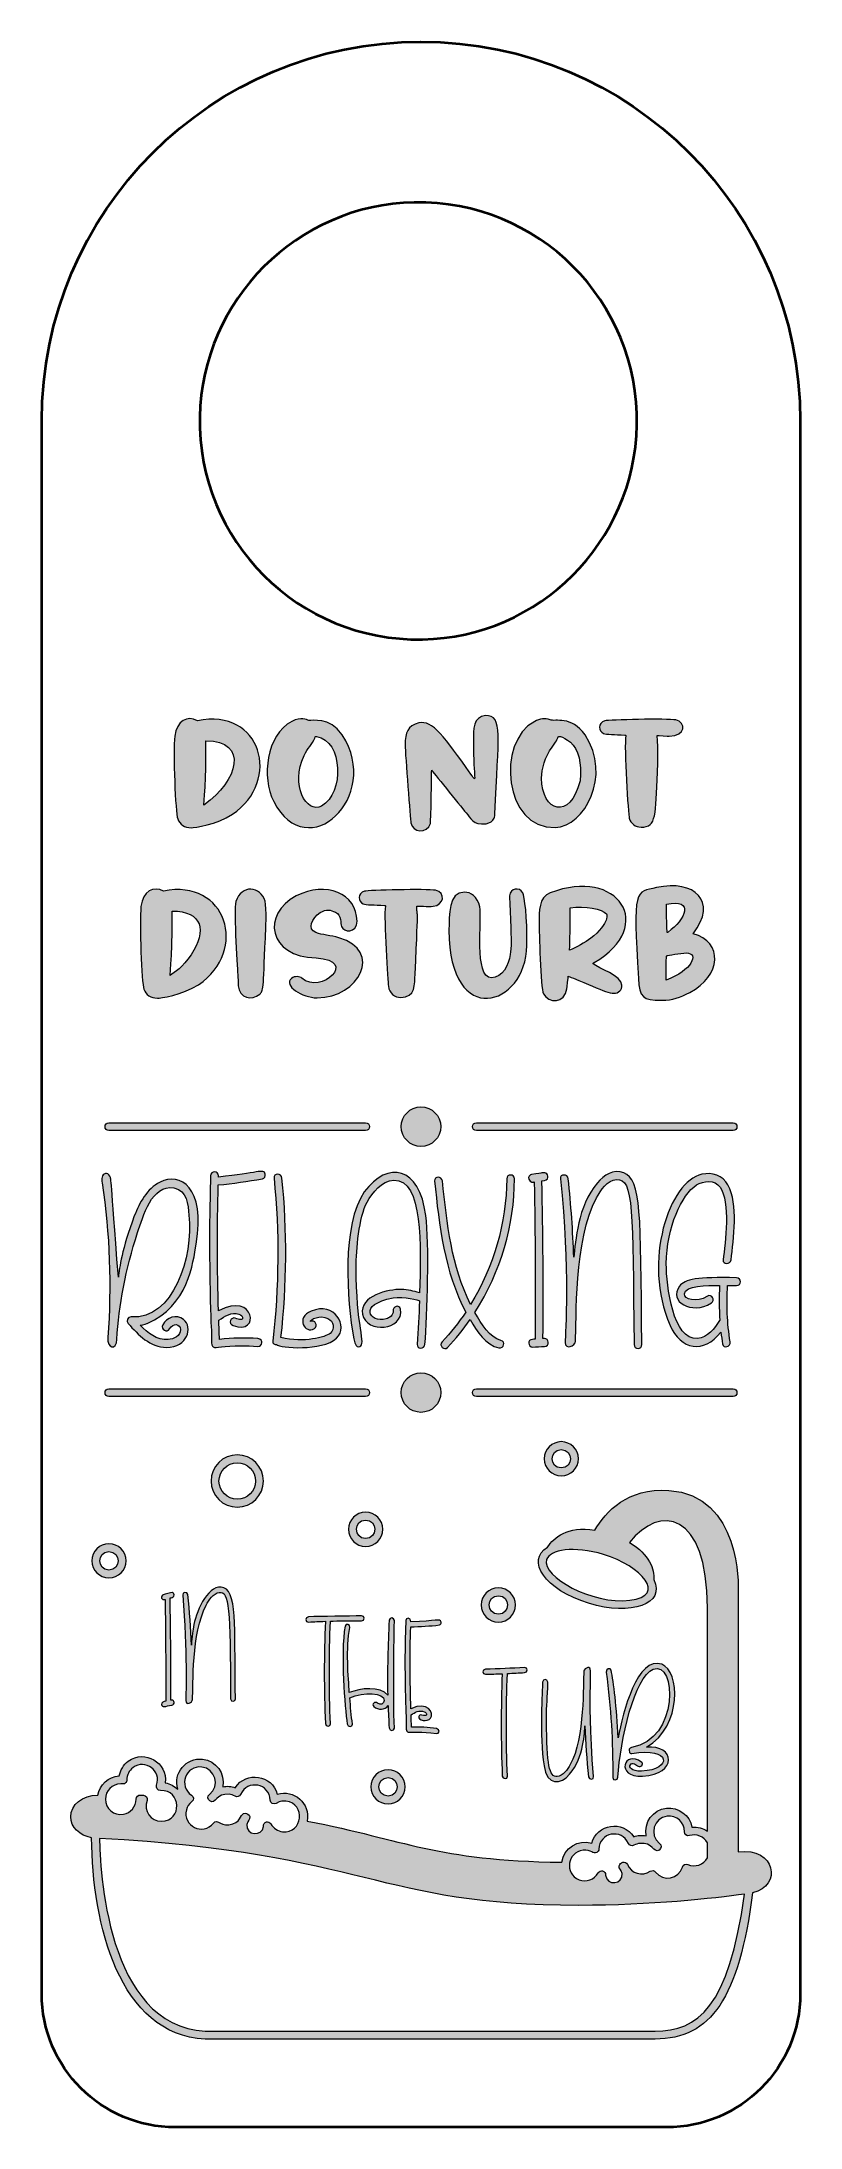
# Model space of a CAD drawing. Header units: inches. Extents: x 36 to 324, y 36 to 828.
import ezdxf

# ---------------------------------------------------------------- set-up
doc = ezdxf.new("R2010")
doc.units = ezdxf.units.IN
doc.header["$MEASUREMENT"] = 0
doc.layers.add('_U+0421_U+043B_U+043E_U+0439 1', color=7, linetype='Continuous')

msp = doc.modelspace()

# ---------------------------------------------------------------- hatches: boundary and pattern name
at = {"layer": '_U+0421_U+043B_U+043E_U+0439 1', "true_color": 0xffffff}
h = msp.add_hatch(color=7, dxfattribs=at)
h.dxf.hatch_style = 2
edge = h.paths.add_edge_path()
edge.add_spline(control_points=[(87.64, 532.93), (86.75, 534.95), (85.82, 558.24), (86.52, 564.28), (87.2, 570.2), (91.35, 572.22), (95.09, 570.14), (119.3, 575.11), (127.33, 547.48), (108.41, 534.6), (102.48, 530.73), (94.06, 529.48), (92.73, 529.48), (90.18, 529.48), (88.42, 530.83), (87.64, 532.93)], knot_values=[0, 0, 0, 0, 1, 1, 1, 2, 2, 2, 3, 3, 3, 4, 4, 4, 5, 5, 5, 5], degree=3, periodic=1)
edge = h.paths.add_edge_path()
edge.add_spline(control_points=[(98.33, 562.54), (98.33, 549.38), (98.3, 549.56), (97.61, 538.14), (110.63, 547.35), (114.68, 562.54), (98.33, 562.54)], knot_values=[0, 0, 0, 0, 1, 1, 1, 2, 2, 2, 2], degree=3, periodic=1)
edge = h.paths.add_edge_path()
edge.add_spline(control_points=[(124.09, 539.5), (119.39, 548.61), (121.29, 564.77), (130.93, 569.9), (134.65, 571.73), (136.41, 570.46), (137.41, 570.28), (138.77, 570.02), (145.12, 571.84), (150.13, 564.75), (165.38, 541.16), (136.8, 514.71), (124.09, 539.5)], knot_values=[0, 0, 0, 0, 1, 1, 1, 2, 2, 2, 3, 3, 3, 4, 4, 4, 4], degree=3, periodic=1)
edge = h.paths.add_edge_path()
edge.add_spline(control_points=[(142.26, 537.72), (150.93, 542.56), (150.38, 562.57), (140.32, 564.18), (140.05, 564.22), (139.93, 564.3), (139.65, 563.54), (138.72, 561.27), (136.92, 559.67), (135.59, 556.91), (130.21, 545.7), (136.55, 534.7), (142.26, 537.72)], knot_values=[0, 0, 0, 0, 1, 1, 1, 2, 2, 2, 3, 3, 3, 4, 4, 4, 4], degree=3, periodic=1)
edge = h.paths.add_edge_path()
edge.add_spline(control_points=[(176.17, 531.34), (176.01, 532.34), (173.99, 557.2), (173.99, 561.06), (173.99, 565.59), (174.86, 568.24), (179.21, 569.31), (184.31, 570.55), (189.01, 563.87), (198.95, 549.89), (201.49, 546.33), (199.88, 546.95), (199.88, 562.66), (199.88, 566.79), (199.85, 571.75), (204.48, 572.08), (211.39, 572.08), (209.2, 564.57), (208.05, 534.81), (208.04, 534.43), (208, 533.49), (207.81, 533.17), (207.25, 532), (206.22, 531.3), (204.72, 531.05), (199.66, 530.3), (198.75, 533.26), (197.15, 535.17), (194.52, 538.21), (184.07, 551.34), (184.07, 551.34), (184.02, 551.29), (183.77, 531.45), (183.59, 531.09), (182.26, 527.11), (176.72, 527.76), (176.17, 531.34)], knot_values=[0, 0, 0, 0, 1, 1, 1, 2, 2, 2, 3, 3, 3, 4, 4, 4, 5, 5, 5, 6, 6, 6, 7, 7, 7, 8, 8, 8, 9, 9, 9, 10, 10, 10, 11, 11, 11, 12, 12, 12, 12], degree=3, periodic=1)
edge = h.paths.add_edge_path()
edge.add_spline(control_points=[(223.17, 569.9), (225.05, 570.82), (227.09, 571.23), (229.07, 570.47), (230.81, 569.68), (237.1, 572.22), (242.37, 564.75), (252.44, 549.17), (242.21, 530.02), (230.91, 529.6), (211.57, 528.89), (208.37, 562.03), (223.17, 569.9)], knot_values=[0, 0, 0, 0, 1, 1, 1, 2, 2, 2, 3, 3, 3, 4, 4, 4, 4], degree=3, periodic=1)
edge = h.paths.add_edge_path()
edge.add_spline(control_points=[(240.37, 547.28), (240.58, 548.28), (241.09, 555.46), (238.7, 559.63), (236.36, 563.35), (232.44, 564.58), (232.1, 564.02), (231.5, 563.02), (232.1, 563.32), (229.83, 560.15), (227.02, 556.34), (225.8, 551.96), (225.8, 548.31), (225.8, 535.58), (236.7, 532.11), (240.37, 547.28)], knot_values=[0, 0, 0, 0, 1, 1, 1, 2, 2, 2, 3, 3, 3, 4, 4, 4, 5, 5, 5, 5], degree=3, periodic=1)
edge = h.paths.add_edge_path()
edge.add_spline(control_points=[(259.07, 533.08), (258.7, 534.27), (257.02, 560.16), (257.76, 564.48), (257.76, 564.48), (257.79, 564.54), (257.79, 564.54), (257.79, 564.54), (257.76, 564.57), (257.76, 564.57), (257.76, 564.69), (257.47, 564.7), (257.35, 564.71), (253.55, 564.95), (250.38, 564.85), (249.32, 565.33), (247.44, 566.17), (246.97, 569.26), (249.79, 570.11), (251.2, 570.44), (273.5, 571.07), (276.8, 570.44), (280.57, 569.59), (280.76, 564.3), (274.26, 564.3), (274.16, 564.3), (269.75, 564.54), (269.69, 564.48), (269.69, 563.31), (270.12, 560.41), (269.78, 550.67), (268.87, 534.33), (269.67, 529.72), (263.57, 529.72), (261.35, 529.72), (259.67, 531.21), (259.07, 533.08)], knot_values=[0, 0, 0, 0, 1, 1, 1, 2, 2, 2, 3, 3, 3, 4, 4, 4, 5, 5, 5, 6, 6, 6, 7, 7, 7, 8, 8, 8, 9, 9, 9, 10, 10, 10, 11, 11, 11, 12, 12, 12, 12], degree=3, periodic=1)
edge = h.paths.add_edge_path()
edge.add_spline(control_points=[(74.81, 468.24), (73.92, 470.25), (72.99, 493.52), (73.69, 499.59), (74.37, 505.49), (78.51, 507.52), (82.26, 505.44), (106.09, 510.33), (114.73, 482.94), (95.58, 469.9), (89.37, 465.86), (80.9, 464.79), (79.9, 464.79), (77.34, 464.79), (75.58, 466.14), (74.81, 468.24)], knot_values=[0, 0, 0, 0, 1, 1, 1, 2, 2, 2, 3, 3, 3, 4, 4, 4, 5, 5, 5, 5], degree=3, periodic=1)
edge = h.paths.add_edge_path()
edge.add_spline(control_points=[(92.69, 481.24), (98.92, 490.51), (96.94, 497.85), (85.5, 497.85), (85.5, 485.51), (85.56, 486.3), (84.77, 473.45), (86.42, 474.61), (89.44, 476.4), (92.69, 481.24)], knot_values=[0, 0, 0, 0, 1, 1, 1, 2, 2, 2, 3, 3, 3, 3], degree=3, periodic=1)
edge = h.paths.add_edge_path()
edge.add_spline(control_points=[(110.59, 469.51), (110.59, 469.59), (110.49, 473.48), (110.49, 473.48), (110.35, 473.54), (108.77, 498.24), (109.76, 501.45), (111.68, 508.07), (119.25, 507.37), (120.78, 501.63), (121.55, 498.83), (121.07, 490.5), (120.9, 487.61), (120.02, 467.16), (120.27, 467.85), (118.75, 466.33), (115.93, 463.62), (110.87, 464.82), (110.59, 469.51)], knot_values=[0, 0, 0, 0, 1, 1, 1, 2, 2, 2, 3, 3, 3, 4, 4, 4, 5, 5, 5, 6, 6, 6, 6], degree=3, periodic=1)
edge = h.paths.add_edge_path()
edge.add_spline(control_points=[(130.83, 472.31), (131.99, 473.31), (133.98, 473.06), (134.81, 472.33), (141.83, 466), (156.7, 479.27), (140.14, 480.05), (121.99, 480.5), (119.35, 496.73), (132.66, 503.6), (143.89, 509.39), (155.71, 504.61), (155.71, 493.97), (155.66, 489.3), (150.6, 489.7), (149.79, 492), (149.43, 493), (149.84, 496.35), (147.51, 497.44), (145.61, 498.33), (144.07, 498.72), (141.72, 497.27), (138.68, 495.17), (136.56, 491.04), (140.13, 489.69), (142.37, 488.84), (145.81, 488.58), (148.8, 487.72), (165.91, 482.81), (156.41, 464.91), (140.57, 464.91), (134.93, 464.91), (127.63, 469.55), (130.83, 472.31)], knot_values=[0, 0, 0, 0, 1, 1, 1, 2, 2, 2, 3, 3, 3, 4, 4, 4, 5, 5, 5, 6, 6, 6, 7, 7, 7, 8, 8, 8, 9, 9, 9, 10, 10, 10, 11, 11, 11, 11], degree=3, periodic=1)
edge = h.paths.add_edge_path()
edge.add_spline(control_points=[(167.63, 469.34), (167.51, 470.34), (165.74, 495.33), (166.5, 499.78), (166.5, 499.78), (166.53, 499.84), (166.53, 499.84), (166.53, 499.84), (166.5, 499.87), (166.5, 499.87), (166.5, 499.99), (166.21, 500), (166.09, 500.01), (162.31, 500.25), (159.13, 500.15), (158.07, 500.63), (156.23, 501.46), (155.67, 504.55), (158.53, 505.41), (159.94, 505.75), (182.24, 506.38), (185.54, 505.75), (189.49, 504.86), (188.78, 500.12), (184.62, 499.69), (183.05, 499.53), (178.43, 499.78), (178.43, 499.78), (178.43, 493.41), (179.22, 504.65), (177.76, 473.84), (177.61, 470.21), (177.96, 465.03), (172.31, 465.03), (170.03, 465.03), (167.96, 466.68), (167.63, 469.34)], knot_values=[0, 0, 0, 0, 1, 1, 1, 2, 2, 2, 3, 3, 3, 4, 4, 4, 5, 5, 5, 6, 6, 6, 7, 7, 7, 8, 8, 8, 9, 9, 9, 10, 10, 10, 11, 11, 11, 12, 12, 12, 12], degree=3, periodic=1)
edge = h.paths.add_edge_path()
edge.add_spline(control_points=[(190.62, 490.64), (190.66, 496.36), (190.38, 505.05), (196.53, 505.05), (198.8, 505.05), (201.44, 503.41), (202.31, 499.48), (203.3, 495), (199.96, 472.57), (206.76, 472.57), (210.83, 472.57), (213.32, 477.37), (213.91, 481.35), (214.68, 486.62), (213.64, 497.83), (213.64, 503.6), (213.75, 506.75), (217.48, 507.04), (218.6, 504.81), (219.35, 503.3), (220.36, 495.7), (220.21, 484.74), (219.88, 461.52), (190.62, 452.67), (190.62, 490.64)], knot_values=[0, 0, 0, 0, 1, 1, 1, 2, 2, 2, 3, 3, 3, 4, 4, 4, 5, 5, 5, 6, 6, 6, 7, 7, 7, 8, 8, 8, 8], degree=3, periodic=1)
edge = h.paths.add_edge_path()
edge.add_spline(control_points=[(226.45, 466.48), (225.36, 468.41), (224.85, 490.77), (224.85, 493.36), (224.85, 497.82), (224.7, 503.06), (229.06, 504.76), (254.71, 514.69), (269.77, 492.4), (245.73, 478.29), (245.55, 478.19), (245.44, 478.12), (245.38, 478.08), (245.32, 478.04), (245.27, 478), (245.39, 477.88), (247.33, 475.95), (256.31, 473.46), (256.31, 469.69), (256.31, 468.82), (256.01, 468.11), (255.43, 467.54), (252.97, 465.16), (249.42, 467.72), (237.85, 472.37), (236.67, 472.85), (236.03, 473.08), (235.93, 473.08), (235.85, 473), (235.45, 468.51), (235.43, 468.37), (234.63, 462.77), (228.47, 462.66), (226.45, 466.48)], knot_values=[0, 0, 0, 0, 1, 1, 1, 2, 2, 2, 3, 3, 3, 4, 4, 4, 5, 5, 5, 6, 6, 6, 7, 7, 7, 8, 8, 8, 9, 9, 9, 10, 10, 10, 11, 11, 11, 11], degree=3, periodic=1)
edge = h.paths.add_edge_path()
edge.add_spline(control_points=[(244.47, 487.52), (247.87, 490.02), (249.86, 493.23), (250.31, 494.41), (250.49, 494.88), (250.78, 496.5), (250.43, 496.85), (248.8, 498.46), (242.32, 500.17), (236.59, 499.03), (236.59, 491.26), (236.63, 487.27), (236.38, 482.98), (238.86, 484.11), (242.34, 485.83), (244.47, 487.52)], knot_values=[0, 0, 0, 0, 1, 1, 1, 2, 2, 2, 3, 3, 3, 4, 4, 4, 5, 5, 5, 5], degree=3, periodic=1)
edge = h.paths.add_edge_path()
edge.add_spline(control_points=[(262.55, 472.2), (260.33, 507.01), (261.49, 505.07), (269.46, 506.78), (283.76, 509.92), (292.91, 501.63), (283.3, 489.22), (294.85, 486.33), (294.04, 473.09), (282.05, 467), (278.46, 465.11), (275.53, 463.97), (271.4, 463.97), (264.17, 463.97), (263.01, 465.07), (262.55, 472.2)], knot_values=[0, 0, 0, 0, 1, 1, 1, 2, 2, 2, 3, 3, 3, 4, 4, 4, 5, 5, 5, 5], degree=3, periodic=1)
edge = h.paths.add_edge_path()
edge.add_spline(control_points=[(280.63, 481.95), (278.72, 481.95), (273.51, 480.95), (273.51, 480.95), (273.32, 480.95), (273.27, 480.88), (273.23, 480.68), (273.01, 479.8), (273.06, 472.98), (273.06, 471.66), (282.84, 475.21), (285.85, 481.95), (280.63, 481.95)], knot_values=[0, 0, 0, 0, 1, 1, 1, 2, 2, 2, 3, 3, 3, 4, 4, 4, 4], degree=3, periodic=1)
edge = h.paths.add_edge_path()
edge.add_spline(control_points=[(273.15, 500.42), (273.15, 499.42), (273.21, 495.77), (273.42, 489.67), (273.44, 489.67), (273.56, 489.75), (273.79, 489.9), (280.52, 494.48), (284, 502.92), (273.15, 500.42)], knot_values=[0, 0, 0, 0, 1, 1, 1, 2, 2, 2, 3, 3, 3, 3], degree=3, periodic=1)
edge = h.paths.add_edge_path()
edge.add_spline(control_points=[(94.65, 371.39), (93.52, 364.34), (91.46, 347.68), (76.08, 341.28), (76.08, 341.28), (74.76, 340.71), (73.33, 340.61), (76.27, 337.58), (79.68, 334.84), (84.04, 335.12), (86.03, 335.31), (88.77, 336.54), (88.68, 339), (88.48, 341.01), (85.94, 341.76), (84.51, 339.19), (83.66, 337.49), (81.1, 339), (81.95, 340.71), (83.38, 343.55), (87.16, 344.87), (89.82, 342.79), (93.54, 339.74), (91.37, 332.18), (83.38, 332.18), (77.12, 332.18), (72.67, 336.92), (68.79, 341.28), (68.12, 342.13), (68.5, 343.93), (69.92, 343.74), (85.97, 342.59), (93.59, 366.58), (91.9, 382.38), (91.52, 386.45), (91.24, 391.85), (86.22, 392.7), (77.69, 394.22), (74.47, 381.81), (72.39, 375.75), (67.82, 361.74), (65.32, 348.12), (64.53, 335.21), (64.53, 330.92), (60.58, 331.68), (61.12, 335.97), (62.54, 355.48), (61.87, 375.28), (58.94, 394.6), (58.84, 395.36), (58.75, 396.11), (58.94, 396.78), (59.14, 398.21), (61.02, 398.87), (61.87, 397.15), (62.48, 395.73), (62.05, 397.76), (65.09, 358.8), (65.64, 362.61), (66.28, 369.15), (71.16, 382.1), (73.15, 387.12), (75.89, 392.42), (80.91, 394.88), (88.46, 398.78), (98.29, 393.28), (94.65, 371.39)], knot_values=[0, 0, 0, 0, 1, 1, 1, 2, 2, 2, 3, 3, 3, 4, 4, 4, 5, 5, 5, 6, 6, 6, 7, 7, 7, 8, 8, 8, 9, 9, 9, 10, 10, 10, 11, 11, 11, 12, 12, 12, 13, 13, 13, 14, 14, 14, 15, 15, 15, 16, 16, 16, 17, 17, 17, 18, 18, 18, 19, 19, 19, 20, 20, 20, 21, 21, 21, 22, 22, 22, 22], degree=3, periodic=1)
edge = h.paths.add_edge_path()
edge.add_spline(control_points=[(119.78, 396.21), (114.29, 395.17), (108.6, 394.41), (103.01, 393.84), (102.54, 377.93), (102.63, 361.92), (103.11, 346.01), (117.12, 353.55), (119.08, 336.47), (108.7, 340.42), (106.54, 341.23), (107.93, 343.83), (109.46, 343.26), (110.64, 342.92), (110.43, 342.79), (111.82, 342.79), (112.15, 342.83), (112.2, 342.98), (112.2, 342.98), (112.61, 343.8), (111.76, 344.6), (110.88, 344.78), (108.13, 345.73), (105.48, 343.92), (103.2, 342.51), (103.3, 340.14), (103.39, 337.67), (103.49, 335.21), (108.32, 335.78), (113.24, 335.88), (118.07, 335.5), (120.35, 335.24), (119.8, 332.37), (118.07, 332.56), (99.37, 333.92), (100.46, 328.35), (100.46, 337.67), (100.46, 337.67), (99.09, 360.34), (100.08, 397.34), (100.17, 399.24), (103.11, 399.33), (103.11, 397.34), (103.11, 397.15), (103.11, 397.06), (103.11, 396.87), (118.05, 398.2), (120.32, 400.25), (120.82, 398), (121.01, 397.25), (120.63, 396.3), (119.78, 396.21)], knot_values=[0, 0, 0, 0, 1, 1, 1, 2, 2, 2, 3, 3, 3, 4, 4, 4, 5, 5, 5, 6, 6, 6, 7, 7, 7, 8, 8, 8, 9, 9, 9, 10, 10, 10, 11, 11, 11, 12, 12, 12, 13, 13, 13, 14, 14, 14, 15, 15, 15, 16, 16, 16, 17, 17, 17, 17], degree=3, periodic=1)
edge = h.paths.add_edge_path()
edge.add_spline(control_points=[(147.97, 335.69), (142.46, 330.57), (126.4, 331.96), (125.14, 333.22), (124.38, 333.13), (123.62, 333.6), (123.72, 334.55), (126.09, 355.1), (126.28, 375.94), (124.19, 396.49), (124, 398.39), (127.03, 398.39), (127.22, 396.49), (129.21, 376.32), (129.12, 355.96), (126.84, 335.88), (135.66, 333.74), (143.67, 336.11), (145.51, 337.49), (147.59, 339.1), (146.74, 342.13), (144.65, 343.17), (141.75, 344.62), (137.74, 342.79), (138.02, 341.94), (139.63, 342.89), (141.15, 340.42), (139.54, 339.29), (135.94, 337.09), (132.23, 343.49), (138.31, 345.92), (147.12, 349.77), (152.68, 340.21), (147.97, 335.69)], knot_values=[0, 0, 0, 0, 1, 1, 1, 2, 2, 2, 3, 3, 3, 4, 4, 4, 5, 5, 5, 6, 6, 6, 7, 7, 7, 8, 8, 8, 9, 9, 9, 10, 10, 10, 11, 11, 11, 11], degree=3, periodic=1)
edge = h.paths.add_edge_path()
edge.add_spline(control_points=[(181.5, 333.32), (181.31, 331.42), (178.38, 331.42), (178.56, 333.32), (178.94, 338.81), (179.23, 344.31), (179.42, 349.8), (179.42, 350.11), (173.5, 351.66), (169.38, 350.94), (155.82, 348.43), (160.58, 341.34), (166.72, 342.98), (168.05, 343.36), (169.57, 344.4), (169.38, 345.92), (169, 347.81), (171.93, 348.57), (172.22, 346.67), (173.51, 338.58), (159.24, 337.25), (157.82, 344.78), (156.49, 351.69), (167.67, 354.35), (172.6, 354.16), (174.97, 354.06), (177.24, 353.59), (179.42, 352.92), (180.09, 370.28), (180.76, 396.13), (169.66, 395.64), (165.02, 395.45), (161.61, 390.9), (159.52, 387.31), (156.44, 381.76), (155.36, 369), (155.36, 362.68), (155.36, 340.3), (159.25, 333.29), (156.78, 332.47), (155.26, 331.9), (154.69, 334.36), (154.5, 335.4), (151.77, 350.14), (149.87, 379.08), (158.48, 391.19), (167.29, 403.29), (179.58, 400.93), (181.79, 382.19), (183.29, 371.88), (182.35, 344.36), (181.5, 333.32)], knot_values=[0, 0, 0, 0, 1, 1, 1, 2, 2, 2, 3, 3, 3, 4, 4, 4, 5, 5, 5, 6, 6, 6, 7, 7, 7, 8, 8, 8, 9, 9, 9, 10, 10, 10, 11, 11, 11, 12, 12, 12, 13, 13, 13, 14, 14, 14, 15, 15, 15, 16, 16, 16, 17, 17, 17, 17], degree=3, periodic=1)
edge = h.paths.add_edge_path()
edge.add_spline(control_points=[(200.42, 345.44), (202.92, 340.87), (206.21, 335.77), (210.37, 334.84), (212.26, 334.46), (211.41, 331.62), (209.61, 331.99), (204.48, 333.02), (201.31, 338.22), (198.62, 342.7), (196.07, 339), (193.22, 335.4), (190.1, 332.18), (188.77, 330.76), (186.69, 332.85), (188.01, 334.27), (191.33, 337.77), (194.27, 341.56), (197.01, 345.54), (188.87, 360.79), (186.88, 378.5), (185.17, 395.36), (184.98, 397.25), (187.92, 397.25), (188.11, 395.36), (189.84, 379.22), (191.57, 362.97), (198.81, 348.47), (207.62, 362.77), (212.45, 379.44), (212.55, 396.21), (212.55, 398.1), (215.49, 398.1), (215.49, 396.21), (215.49, 378.72), (210.42, 360.91), (200.42, 345.44)], knot_values=[0, 0, 0, 0, 1, 1, 1, 2, 2, 2, 3, 3, 3, 4, 4, 4, 5, 5, 5, 6, 6, 6, 7, 7, 7, 8, 8, 8, 9, 9, 9, 10, 10, 10, 11, 11, 11, 12, 12, 12, 12], degree=3, periodic=1)
edge = h.paths.add_edge_path()
edge.add_spline(control_points=[(226.88, 332.56), (225.36, 332.47), (223.85, 332.37), (222.33, 332.28), (220.67, 332.28), (220.21, 335.21), (222.33, 335.21), (222.71, 335.31), (222.99, 335.31), (223.37, 335.31), (223.47, 355.2), (223.37, 375.09), (222.99, 394.98), (222.9, 394.98), (221.49, 394.55), (220.91, 396.02), (220.58, 396.85), (221.42, 397.82), (221.95, 397.82), (227.27, 398.48), (225.39, 398.48), (227.07, 398.48), (227.26, 398.39), (227.35, 398.39), (227.45, 398.29), (228.45, 397.79), (228.93, 395.45), (225.93, 395.45), (226.31, 375.47), (226.5, 355.48), (226.31, 335.5), (226.5, 335.5), (226.69, 335.5), (226.88, 335.5), (228.43, 335.69), (229.07, 332.56), (226.88, 332.56)], knot_values=[0, 0, 0, 0, 1, 1, 1, 2, 2, 2, 3, 3, 3, 4, 4, 4, 5, 5, 5, 6, 6, 6, 7, 7, 7, 8, 8, 8, 9, 9, 9, 10, 10, 10, 11, 11, 11, 12, 12, 12, 12], degree=3, periodic=1)
edge = h.paths.add_edge_path()
edge.add_spline(control_points=[(260.9, 333.22), (260.41, 384.03), (260.73, 396.41), (254.27, 395.92), (250.76, 395.73), (248.2, 391.76), (246.59, 388.91), (238.04, 373.16), (239.09, 341.75), (238.64, 334.46), (238.64, 332.86), (234.75, 330.99), (234.75, 333.98), (234.75, 337.55), (236.65, 361.67), (232.95, 396.21), (232.67, 398.1), (235.7, 398.1), (235.89, 396.21), (236.93, 386.26), (237.69, 376.32), (237.97, 366.37), (238.74, 372.47), (239.35, 385.68), (246.97, 394.6), (249.34, 397.54), (253.13, 400), (257.01, 398.48), (263.75, 395.75), (263.33, 383.74), (263.83, 333.22), (263.93, 331.33), (260.9, 331.33), (260.9, 333.22)], knot_values=[0, 0, 0, 0, 1, 1, 1, 2, 2, 2, 3, 3, 3, 4, 4, 4, 5, 5, 5, 6, 6, 6, 7, 7, 7, 8, 8, 8, 9, 9, 9, 10, 10, 10, 11, 11, 11, 11], degree=3, periodic=1)
edge = h.paths.add_edge_path()
edge.add_spline(control_points=[(299.83, 355.67), (298.69, 355.67), (297.56, 355.67), (296.42, 355.67), (295.95, 348.57), (296.23, 341.37), (297.37, 334.27), (297.65, 332.37), (294.81, 331.61), (294.53, 333.51), (294.24, 334.93), (294.05, 336.44), (293.86, 337.96), (287.35, 329.55), (278.61, 331.31), (274.54, 340.52), (263.95, 364.92), (274.3, 395.32), (286.66, 397.91), (290.55, 398.76), (294.53, 397.44), (296.52, 393.84), (300.55, 386.65), (298.63, 373.25), (297.75, 365.43), (297.46, 363.63), (294.53, 363.53), (294.72, 365.43), (295.59, 371.91), (297.45, 387.5), (293.58, 392.99), (291.4, 395.92), (287.33, 395.54), (284.58, 393.84), (278.98, 390.16), (273.3, 377.91), (273.12, 363.91), (273.12, 355.51), (275.71, 334.8), (284.96, 335.5), (288.84, 335.78), (291.4, 339.38), (293.39, 342.32), (293.48, 342.41), (293.48, 342.41), (293.48, 342.41), (293.2, 346.86), (293.11, 351.22), (293.39, 355.67), (288.57, 355.67), (280.29, 355.68), (280.03, 352.54), (279.85, 350.51), (284.54, 348.92), (288.75, 351.6), (290.36, 352.64), (291.87, 350.08), (290.26, 349.04), (282.72, 344.26), (273.79, 349.77), (278.14, 355.39), (280.32, 358.14), (284.76, 358.96), (299.83, 358.61), (301.73, 358.61), (301.73, 355.58), (299.83, 355.67)], knot_values=[0, 0, 0, 0, 1, 1, 1, 2, 2, 2, 3, 3, 3, 4, 4, 4, 5, 5, 5, 6, 6, 6, 7, 7, 7, 8, 8, 8, 9, 9, 9, 10, 10, 10, 11, 11, 11, 12, 12, 12, 13, 13, 13, 14, 14, 14, 15, 15, 15, 16, 16, 16, 17, 17, 17, 18, 18, 18, 19, 19, 19, 20, 20, 20, 21, 21, 21, 22, 22, 22, 22], degree=3, periodic=1)
edge = h.paths.add_edge_path()
edge.add_spline(control_points=[(86.29, 197.35), (86.32, 196.89), (85.85, 196.38), (85.37, 196.3), (83.06, 195.93), (81.58, 195.15), (81.5, 196.56), (81.46, 197.31), (82.35, 197.67), (83.1, 197.78), (83.11, 210.68), (83.04, 223.57), (82.85, 236.47), (82.79, 236.47), (82.73, 236.46), (82.73, 236.46), (82.54, 236.37), (82.36, 236.34), (82.17, 236.38), (82.11, 236.37), (82.04, 236.43), (81.93, 236.46), (81.76, 236.51), (81.58, 236.74), (81.5, 236.95), (81.32, 237.4), (81.81, 238.17), (82.17, 238.22), (82.75, 238.38), (85.01, 239.05), (85.49, 239.11), (85.62, 239.06), (85.68, 239.07), (85.74, 239.02), (86.09, 238.89), (86.43, 238.3), (86.11, 237.71), (85.85, 237.23), (85.3, 237.12), (84.76, 237.05), (84.96, 224.08), (85.05, 211.13), (85, 198.16), (85.13, 198.18), (85.25, 198.19), (85.37, 198.21), (85.86, 198.34), (86.26, 197.81), (86.29, 197.35)], knot_values=[0, 0, 0, 0, 1, 1, 1, 2, 2, 2, 3, 3, 3, 4, 4, 4, 5, 5, 5, 6, 6, 6, 7, 7, 7, 8, 8, 8, 9, 9, 9, 10, 10, 10, 11, 11, 11, 12, 12, 12, 13, 13, 13, 14, 14, 14, 15, 15, 15, 16, 16, 16, 16], degree=3, periodic=1)
edge = h.paths.add_edge_path()
edge.add_spline(control_points=[(107.69, 198.65), (107.53, 233.23), (107.27, 239.61), (103.39, 239.13), (101.14, 238.85), (99.43, 236.15), (98.41, 234.23), (92.85, 223.78), (93.56, 203.63), (93.24, 198.43), (93.24, 197.43), (90.72, 195.74), (90.72, 198.11), (90.72, 200.93), (91.35, 216.25), (89.55, 238.13), (89.37, 239.34), (91.34, 239.55), (91.46, 238.34), (92.14, 231.95), (92.63, 225.55), (92.81, 219.11), (92.87, 219.61), (92.85, 222.02), (93.8, 226.89), (94.93, 232.72), (99.59, 242.81), (105.17, 240.89), (110.67, 238.99), (108.92, 221.41), (109.6, 198.73), (109.64, 197.53), (107.7, 197.43), (107.69, 198.65)], knot_values=[0, 0, 0, 0, 1, 1, 1, 2, 2, 2, 3, 3, 3, 4, 4, 4, 5, 5, 5, 6, 6, 6, 7, 7, 7, 8, 8, 8, 9, 9, 9, 10, 10, 10, 11, 11, 11, 11], degree=3, periodic=1)
edge = h.paths.add_edge_path()
edge.add_spline(control_points=[(145.59, 189.21), (145.71, 187.97), (143.75, 188.06), (143.69, 189.29), (143.15, 202.37), (143.15, 215.08), (143.69, 228.15), (141.1, 228.04), (139.81, 227.99), (137.23, 227.85), (136, 227.77), (136.01, 229.74), (137.23, 229.82), (142.17, 230.11), (152.51, 230.07), (157.46, 230.22), (158.68, 230.26), (158.68, 228.35), (157.46, 228.31), (155.26, 228.25), (147.81, 228.32), (145.59, 228.24), (145.09, 215.13), (145.1, 202.32), (145.59, 189.21)], knot_values=[0, 0, 0, 0, 1, 1, 1, 2, 2, 2, 3, 3, 3, 4, 4, 4, 5, 5, 5, 6, 6, 6, 7, 7, 7, 8, 8, 8, 8], degree=3, periodic=1)
edge = h.paths.add_edge_path()
edge.add_spline(control_points=[(169.88, 187.56), (169.94, 186.33), (167.98, 186.48), (167.91, 187.71), (167.75, 190.53), (167.6, 193.38), (167.48, 196.22), (167.48, 196.19), (167.48, 196.18), (167.48, 196.16), (166.31, 194.33), (163.73, 194.33), (162.07, 195.79), (161.15, 196.66), (162.51, 197.92), (163.49, 197.05), (164.53, 196.12), (166.07, 196.81), (166.07, 198.1), (166.07, 201.27), (158.21, 201.34), (152.97, 199.08), (153.22, 195.74), (153.58, 192.36), (153.95, 189.06), (154.09, 187.84), (152.15, 187.95), (151.99, 189.17), (151.15, 195.44), (149.34, 215.52), (151.19, 226.35), (151.37, 227.57), (153.28, 226.91), (153.03, 225.75), (151.39, 218.12), (152.43, 206.59), (152.79, 201.11), (156.73, 202.66), (164.68, 203.8), (167.36, 200.04), (167.11, 209.54), (167.53, 219.18), (167.91, 228.58), (167.96, 229.8), (169.9, 229.66), (169.88, 228.44), (169.71, 214.92), (169.44, 201.25), (169.88, 187.56)], knot_values=[0, 0, 0, 0, 1, 1, 1, 2, 2, 2, 3, 3, 3, 4, 4, 4, 5, 5, 5, 6, 6, 6, 7, 7, 7, 8, 8, 8, 9, 9, 9, 10, 10, 10, 11, 11, 11, 12, 12, 12, 13, 13, 13, 14, 14, 14, 15, 15, 15, 16, 16, 16, 16], degree=3, periodic=1)
edge = h.paths.add_edge_path()
edge.add_spline(control_points=[(186.98, 226.76), (183.41, 226.34), (179.72, 226.12), (176.09, 226.02), (175.76, 215.7), (175.81, 205.3), (176.15, 194.97), (182.5, 197.92), (185.13, 193.31), (183.66, 191.34), (182.43, 189.7), (178.69, 190.57), (179.14, 191.97), (179.28, 192.42), (179.83, 192.76), (180.31, 192.56), (181.1, 192.24), (181.86, 192.26), (182.06, 192.57), (182.33, 193.09), (181.76, 193.65), (181.2, 193.8), (179.41, 194.55), (177.69, 193.51), (176.22, 192.69), (176.28, 191.15), (176.34, 189.55), (176.4, 187.95), (179.54, 188.08), (182.74, 187.91), (185.87, 187.43), (187.35, 187.16), (186.99, 185.32), (185.87, 185.53), (173.82, 187.28), (174.36, 183.7), (174.43, 189.69), (174.45, 191.16), (173.42, 208.53), (174.19, 228.44), (174.23, 229.54), (176.16, 229.83), (176.16, 227.99), (185.89, 228.14), (187.31, 229.35), (187.65, 227.88), (187.77, 227.38), (187.53, 226.78), (186.98, 226.76)], knot_values=[0, 0, 0, 0, 1, 1, 1, 2, 2, 2, 3, 3, 3, 4, 4, 4, 5, 5, 5, 6, 6, 6, 7, 7, 7, 8, 8, 8, 9, 9, 9, 10, 10, 10, 11, 11, 11, 12, 12, 12, 13, 13, 13, 14, 14, 14, 15, 15, 15, 16, 16, 16, 16], degree=3, periodic=1)
edge = h.paths.add_edge_path()
edge.add_spline(control_points=[(219.33, 208.66), (217.19, 208.54), (214.96, 208.4), (212.81, 208.32), (212.27, 195.19), (212.27, 182.42), (212.81, 169.28), (212.87, 168.05), (210.96, 168.14), (210.84, 169.38), (210.35, 182.43), (210.34, 195.18), (210.84, 208.23), (208.28, 208.14), (207, 208.1), (204.44, 208.03), (203.22, 207.98), (203.22, 209.95), (204.44, 209.94), (209.42, 210.13), (214.38, 210.29), (219.33, 210.57), (220.55, 210.64), (220.55, 208.73), (219.33, 208.66)], knot_values=[0, 0, 0, 0, 1, 1, 1, 2, 2, 2, 3, 3, 3, 4, 4, 4, 5, 5, 5, 6, 6, 6, 7, 7, 7, 8, 8, 8, 8], degree=3, periodic=1)
edge = h.paths.add_edge_path()
edge.add_spline(control_points=[(228.12, 205.05), (228.15, 198.62), (227.56, 197), (227.63, 190.55), (227.81, 173.32), (228.63, 169.05), (231.69, 169.22), (233.94, 169.35), (235.65, 171.92), (236.67, 173.76), (242.22, 183.78), (241.56, 204.83), (241.83, 209.17), (241.83, 209.78), (242.71, 210.44), (243.37, 210.55), (245.88, 210.98), (242.61, 204.88), (245.52, 169.17), (245.71, 167.95), (243.74, 167.89), (243.62, 169.12), (242.94, 175.56), (242.45, 182), (242.26, 188.46), (242.01, 186.38), (241.96, 176.57), (236.42, 170.07), (233.16, 166.02), (227.76, 165.7), (226.71, 173.29), (224.8, 184.88), (226.18, 202.05), (226.15, 205.08), (226.14, 206.36), (228.11, 206.33), (228.12, 205.05)], knot_values=[0, 0, 0, 0, 1, 1, 1, 2, 2, 2, 3, 3, 3, 4, 4, 4, 5, 5, 5, 6, 6, 6, 7, 7, 7, 8, 8, 8, 9, 9, 9, 10, 10, 10, 11, 11, 11, 12, 12, 12, 12], degree=3, periodic=1)
edge = h.paths.add_edge_path()
edge.add_spline(control_points=[(264.09, 169.34), (253.51, 168.76), (257.15, 179.63), (263.79, 174.59), (264.71, 173.9), (263.36, 172.4), (262.43, 173.12), (261.82, 173.55), (260.21, 174.77), (259.48, 173.67), (258.88, 172.75), (259.76, 171.11), (263.73, 171.27), (275.58, 171.75), (275.14, 180.68), (260.04, 177.95), (259.48, 177.85), (259.18, 178.19), (259.11, 178.62), (258.8, 179.15), (259.11, 180.03), (259.91, 180.22), (278.15, 183.13), (277.04, 213.54), (268.15, 209.97), (261.02, 207.09), (255.6, 182.96), (254.75, 168.91), (254.75, 167.75), (252.78, 167.54), (252.78, 168.8), (252.92, 182.59), (252.16, 195.22), (250.32, 208.88), (250.13, 210.1), (252.01, 210.73), (252.23, 209.53), (253, 205.33), (254.43, 195.23), (254.81, 183.92), (256.73, 193.63), (262.14, 215.18), (271.41, 211.83), (278.25, 209.36), (279.4, 188.6), (265.63, 180.31), (276.43, 181.42), (277.55, 170.07), (264.09, 169.34)], knot_values=[0, 0, 0, 0, 1, 1, 1, 2, 2, 2, 3, 3, 3, 4, 4, 4, 5, 5, 5, 6, 6, 6, 7, 7, 7, 8, 8, 8, 9, 9, 9, 10, 10, 10, 11, 11, 11, 12, 12, 12, 13, 13, 13, 14, 14, 14, 15, 15, 15, 16, 16, 16, 16], degree=3, periodic=1)
edge = h.paths.add_edge_path()
edge.add_spline(control_points=[(180, 423.49), (175.86, 423.49), (172.5, 420.13), (172.5, 415.99), (172.5, 411.85), (175.86, 408.49), (180, 408.49), (184.14, 408.49), (187.5, 411.85), (187.5, 415.99), (187.5, 420.13), (184.14, 423.49), (180, 423.49)], knot_values=[0, 0, 0, 0, 1, 1, 1, 2, 2, 2, 3, 3, 3, 4, 4, 4, 4], degree=3, periodic=1)
edge = h.paths.add_edge_path()
edge.add_spline(control_points=[(298.47, 417.49), (298.47, 417.49), (201.03, 417.49), (201.03, 417.49), (199.04, 417.49), (199.05, 414.49), (201.03, 414.49), (201.03, 414.49), (298.47, 414.49), (298.47, 414.49), (300.45, 414.49), (300.45, 417.49), (298.47, 417.49)], knot_values=[0, 0, 0, 0, 1, 1, 1, 2, 2, 2, 3, 3, 3, 4, 4, 4, 4], degree=3, periodic=1)
edge = h.paths.add_edge_path()
edge.add_spline(control_points=[(158.97, 417.49), (158.97, 417.49), (61.53, 417.49), (61.53, 417.49), (59.54, 417.49), (59.55, 414.49), (61.53, 414.49), (61.53, 414.49), (158.97, 414.49), (158.97, 414.49), (160.96, 414.49), (160.95, 417.49), (158.97, 417.49)], knot_values=[0, 0, 0, 0, 1, 1, 1, 2, 2, 2, 3, 3, 3, 4, 4, 4, 4], degree=3, periodic=1)
edge = h.paths.add_edge_path()
edge.add_spline(control_points=[(180, 322.49), (175.86, 322.49), (172.5, 319.13), (172.5, 314.99), (172.5, 310.84), (175.86, 307.49), (180, 307.49), (184.14, 307.49), (187.5, 310.84), (187.5, 314.99), (187.5, 319.13), (184.14, 322.49), (180, 322.49)], knot_values=[0, 0, 0, 0, 1, 1, 1, 2, 2, 2, 3, 3, 3, 4, 4, 4, 4], degree=3, periodic=1)
edge = h.paths.add_edge_path()
edge.add_spline(control_points=[(298.47, 316.49), (298.47, 316.49), (201.03, 316.49), (201.03, 316.49), (199.04, 316.49), (199.05, 313.49), (201.03, 313.49), (201.03, 313.49), (298.47, 313.49), (298.47, 313.49), (300.45, 313.49), (300.45, 316.49), (298.47, 316.49)], knot_values=[0, 0, 0, 0, 1, 1, 1, 2, 2, 2, 3, 3, 3, 4, 4, 4, 4], degree=3, periodic=1)
edge = h.paths.add_edge_path()
edge.add_spline(control_points=[(158.97, 316.49), (158.97, 316.49), (61.53, 316.49), (61.53, 316.49), (59.54, 316.49), (59.55, 313.49), (61.53, 313.49), (61.53, 313.49), (158.97, 313.49), (158.97, 313.49), (160.96, 313.49), (160.95, 316.49), (158.97, 316.49)], knot_values=[0, 0, 0, 0, 1, 1, 1, 2, 2, 2, 3, 3, 3, 4, 4, 4, 4], degree=3, periodic=1)
edge = h.paths.add_edge_path()
edge.add_spline(control_points=[(300.42, 140.57), (300.42, 140.57), (300.42, 240.37), (300.42, 240.37), (300.44, 240.72), (301.71, 276.12), (274.04, 277.85), (258.39, 278.83), (250.1, 269.92), (245.99, 262.7), (235.44, 264.47), (230.4, 259.97), (228.09, 256.28), (219.68, 251.3), (226.94, 240.12), (243.65, 234.99), (259.98, 229.99), (272.91, 234.74), (268.44, 243.97), (268.49, 247.88), (266.94, 253.53), (259.16, 258.02), (270.51, 272.68), (288.74, 269.97), (288.74, 233.25), (288.74, 233.25), (288.74, 148.39), (288.74, 148.39), (287.05, 149.59), (284.98, 150.17), (282.85, 149.98), (282.02, 154.51), (277.8, 157.7), (273.17, 157.16), (268.1, 156.59), (264.51, 151.8), (265.49, 146.7), (263.92, 147.01), (262.27, 146.89), (260.77, 146.35), (256.61, 152.75), (246.83, 151.23), (244.83, 143.86), (239.66, 145.51), (234.17, 142.07), (233.43, 136.62), (184.99, 137.42), (174.72, 144.93), (136.73, 152.31), (138.07, 158.99), (131.73, 164.49), (125.42, 162.48), (123.42, 169.85), (113.64, 171.37), (109.48, 164.97), (108, 165.5), (106.35, 165.64), (104.76, 165.32), (105.74, 170.4), (102.19, 175.2), (97.08, 175.78), (90.82, 176.49), (85.72, 170.54), (87.67, 164.35), (86.39, 165.6), (84.74, 166.48), (82.9, 166.78), (83.92, 174.51), (75.09, 179.64), (68.87, 175.01), (67.04, 173.65), (65.82, 171.63), (65.44, 169.41), (61.33, 169.15), (57.98, 166.06), (57.3, 162.07), (51.49, 162.21), (47, 158.43), (47, 153.93), (47, 150.04), (50.39, 146.75), (54.94, 145.97), (55.17, 113.28), (65.35, 71.1), (98.03, 69.51), (98.03, 69.51), (268.87, 69.51), (268.87, 69.51), (290.22, 69.51), (300.64, 85.1), (305.91, 125.01), (317.26, 127.74), (314.63, 142.42), (300.42, 140.57)], knot_values=[0, 0, 0, 0, 1, 1, 1, 2, 2, 2, 3, 3, 3, 4, 4, 4, 5, 5, 5, 6, 6, 6, 7, 7, 7, 8, 8, 8, 9, 9, 9, 10, 10, 10, 11, 11, 11, 12, 12, 12, 13, 13, 13, 14, 14, 14, 15, 15, 15, 16, 16, 16, 17, 17, 17, 18, 18, 18, 19, 19, 19, 20, 20, 20, 21, 21, 21, 22, 22, 22, 23, 23, 23, 24, 24, 24, 25, 25, 25, 26, 26, 26, 27, 27, 27, 28, 28, 28, 29, 29, 29, 30, 30, 30, 31, 31, 31, 31], degree=3, periodic=1)
edge = h.paths.add_edge_path()
edge.add_spline(control_points=[(259.35, 236.15), (244.87, 234.35), (225.74, 245.18), (227.7, 251.58), (228.84, 255.29), (238.01, 256.99), (249.33, 253.51), (263.83, 249.07), (273.54, 237.91), (259.35, 236.15)], knot_values=[0, 0, 0, 0, 1, 1, 1, 2, 2, 2, 3, 3, 3, 3], degree=3, periodic=1)
edge = h.paths.add_edge_path()
edge.add_spline(control_points=[(241.52, 141.23), (244.77, 141.59), (245.27, 139.54), (246.75, 140.35), (247.23, 140.61), (247.52, 141.1), (247.53, 141.65), (247.62, 147.92), (256.3, 149.62), (258.73, 143.81), (259.08, 142.98), (260.08, 142.64), (260.86, 143.09), (261.56, 143.49), (262.31, 143.74), (263.11, 143.83), (267.96, 144.37), (268.14, 139.92), (270.39, 141.29), (271.41, 141.91), (271.36, 143.18), (270.58, 143.79), (266.47, 146.99), (268.34, 153.59), (273.51, 154.18), (276.98, 154.57), (280.08, 151.82), (280, 148.24), (279.97, 147.23), (280.94, 146.47), (281.93, 146.76), (284.59, 147.57), (287.4, 146.4), (288.74, 144.02), (288.74, 144.02), (288.74, 138.31), (288.74, 138.31), (287.27, 135.66), (284.06, 134.58), (281.31, 135.77), (280.49, 136.13), (279.53, 135.68), (279.28, 134.82), (277.93, 130.28), (272.01, 129.15), (269.08, 132.9), (268.59, 133.53), (267.71, 133.67), (267.05, 133.22), (263.98, 131.11), (259.79, 132.44), (258.39, 135.78), (257.74, 137.33), (255.51, 136.66), (255.25, 135.33), (255.02, 134.1), (256.15, 134.04), (256.34, 132.36), (256.81, 128.23), (250.54, 127.48), (250.08, 131.7), (250.13, 133.59), (247.96, 133.86), (247.27, 132.61), (245.84, 130.05), (242.73, 128.92), (239.99, 130.03), (234.32, 132.33), (235.61, 140.56), (241.52, 141.23)], knot_values=[0, 0, 0, 0, 1, 1, 1, 2, 2, 2, 3, 3, 3, 4, 4, 4, 5, 5, 5, 6, 6, 6, 7, 7, 7, 8, 8, 8, 9, 9, 9, 10, 10, 10, 11, 11, 11, 12, 12, 12, 13, 13, 13, 14, 14, 14, 15, 15, 15, 16, 16, 16, 17, 17, 17, 18, 18, 18, 19, 19, 19, 20, 20, 20, 21, 21, 21, 22, 22, 22, 23, 23, 23, 23], degree=3, periodic=1)
edge = h.paths.add_edge_path()
edge.add_spline(control_points=[(96.75, 172.8), (101.87, 172.22), (103.83, 165.64), (99.67, 162.4), (98.9, 161.8), (98.85, 160.53), (99.86, 159.92), (102.01, 158.43), (102.29, 162.99), (107.15, 162.45), (107.94, 162.36), (108.7, 162.11), (109.39, 161.71), (110.17, 161.26), (111.17, 161.6), (111.52, 162.43), (113.95, 168.21), (122.63, 166.56), (122.73, 160.26), (122.74, 159.1), (124.03, 158.4), (125.02, 159.01), (126.63, 160.01), (127.74, 159.85), (128.74, 159.85), (136.34, 158.99), (135.13, 147.39), (127.42, 148.26), (125.69, 148.46), (123.94, 149.51), (122.99, 151.23), (122.26, 152.54), (120.1, 152.15), (120.18, 150.27), (119.73, 146.31), (113.43, 146.73), (113.91, 150.98), (114.11, 152.67), (115.22, 152.64), (114.96, 153.97), (114.81, 154.76), (113.95, 155.33), (113.2, 155.3), (111.29, 155.24), (112.15, 152.62), (108.6, 151.22), (104.26, 149.52), (102.76, 153.55), (101.17, 151.52), (97.31, 146.56), (89.37, 150.44), (90.92, 156.5), (91.21, 157.7), (91.91, 158.85), (92.99, 159.69), (93.8, 160.33), (93.75, 161.57), (92.89, 162.13), (87.73, 165.53), (90.74, 173.48), (96.75, 172.8)], knot_values=[0, 0, 0, 0, 1, 1, 1, 2, 2, 2, 3, 3, 3, 4, 4, 4, 5, 5, 5, 6, 6, 6, 7, 7, 7, 8, 8, 8, 9, 9, 9, 10, 10, 10, 11, 11, 11, 12, 12, 12, 13, 13, 13, 14, 14, 14, 15, 15, 15, 16, 16, 16, 17, 17, 17, 18, 18, 18, 19, 19, 19, 20, 20, 20, 20], degree=3, periodic=1)
edge = h.paths.add_edge_path()
edge.add_spline(control_points=[(66, 166.42), (66.77, 166.42), (67.2, 166.2), (67.82, 166.76), (68.14, 167.04), (68.32, 167.45), (68.31, 167.88), (68.3, 169.77), (69.16, 171.49), (70.66, 172.6), (75.25, 176.02), (81.64, 171.37), (79.6, 165.89), (79.23, 164.88), (80, 163.81), (81.1, 163.87), (89.02, 164.37), (89.55, 152.22), (81.47, 152.22), (77.44, 152.22), (74.59, 156.25), (76.01, 160.09), (76.37, 161.06), (75.65, 162.11), (74.61, 162.11), (74.13, 162.11), (74.12, 162.06), (73.5, 162.13), (72.66, 162.22), (71.83, 161.54), (71.83, 160.59), (71.83, 157.77), (69.76, 155.33), (67.01, 154.85), (63.4, 154.2), (60.17, 157.04), (60.17, 160.59), (60.17, 163.8), (62.78, 166.42), (66, 166.42)], knot_values=[0, 0, 0, 0, 1, 1, 1, 2, 2, 2, 3, 3, 3, 4, 4, 4, 5, 5, 5, 6, 6, 6, 7, 7, 7, 8, 8, 8, 9, 9, 9, 10, 10, 10, 11, 11, 11, 12, 12, 12, 13, 13, 13, 13], degree=3, periodic=1)
edge = h.paths.add_edge_path()
edge.add_spline(control_points=[(268.87, 72.51), (268.87, 72.51), (98.11, 72.51), (98.11, 72.51), (60.41, 74.34), (58.07, 135.16), (57.95, 145.71), (160.34, 139.99), (162.86, 120.26), (239.98, 120.26), (267.28, 120.26), (291.27, 122.96), (302.81, 124.52), (296.97, 81.44), (285.01, 72.51), (268.87, 72.51)], knot_values=[0, 0, 0, 0, 1, 1, 1, 2, 2, 2, 3, 3, 3, 4, 4, 4, 5, 5, 5, 5], degree=3, periodic=1)
edge = h.paths.add_edge_path()
edge.add_spline(control_points=[(110.25, 271.48), (104.77, 271.48), (100.3, 275.94), (100.3, 281.42), (100.3, 286.91), (104.77, 291.37), (110.25, 291.37), (115.73, 291.37), (120.19, 286.91), (120.19, 281.42), (120.19, 275.94), (115.73, 271.48), (110.25, 271.48)], knot_values=[0, 0, 0, 0, 1, 1, 1, 2, 2, 2, 3, 3, 3, 4, 4, 4, 4], degree=3, periodic=1)
edge = h.paths.add_edge_path()
edge.add_spline(control_points=[(110.25, 288.37), (106.42, 288.37), (103.3, 285.25), (103.3, 281.42), (103.3, 277.6), (106.42, 274.48), (110.25, 274.48), (114.08, 274.48), (117.19, 277.6), (117.19, 281.42), (117.19, 285.25), (114.08, 288.37), (110.25, 288.37)], knot_values=[0, 0, 0, 0, 1, 1, 1, 2, 2, 2, 3, 3, 3, 4, 4, 4, 4], degree=3, periodic=1)
edge = h.paths.add_edge_path()
edge.add_spline(control_points=[(158.97, 256.59), (155.39, 256.59), (152.47, 259.51), (152.47, 263.09), (152.47, 266.68), (155.39, 269.59), (158.97, 269.59), (162.55, 269.59), (165.47, 266.68), (165.47, 263.09), (165.47, 259.51), (162.55, 256.59), (158.97, 256.59)], knot_values=[0, 0, 0, 0, 1, 1, 1, 2, 2, 2, 3, 3, 3, 4, 4, 4, 4], degree=3, periodic=1)
edge = h.paths.add_edge_path()
edge.add_spline(control_points=[(158.97, 266.59), (154.35, 266.59), (154.34, 259.59), (158.97, 259.59), (163.6, 259.59), (163.6, 266.59), (158.97, 266.59)], knot_values=[0, 0, 0, 0, 1, 1, 1, 2, 2, 2, 2], degree=3, periodic=1)
edge = h.paths.add_edge_path()
edge.add_spline(control_points=[(209.39, 227.85), (205.81, 227.85), (202.89, 230.77), (202.89, 234.35), (202.89, 237.93), (205.81, 240.85), (209.39, 240.85), (212.98, 240.85), (215.89, 237.93), (215.89, 234.35), (215.89, 230.77), (212.98, 227.85), (209.39, 227.85)], knot_values=[0, 0, 0, 0, 1, 1, 1, 2, 2, 2, 3, 3, 3, 4, 4, 4, 4], degree=3, periodic=1)
edge = h.paths.add_edge_path()
edge.add_spline(control_points=[(209.39, 237.85), (204.77, 237.85), (204.76, 230.85), (209.39, 230.85), (214.02, 230.85), (214.02, 237.85), (209.39, 237.85)], knot_values=[0, 0, 0, 0, 1, 1, 1, 2, 2, 2, 2], degree=3, periodic=1)
edge = h.paths.add_edge_path()
edge.add_spline(control_points=[(167.5, 158.79), (163.92, 158.79), (161, 161.7), (161, 165.29), (161, 168.87), (163.92, 171.79), (167.5, 171.79), (171.08, 171.79), (174, 168.87), (174, 165.29), (174, 161.7), (171.08, 158.79), (167.5, 158.79)], knot_values=[0, 0, 0, 0, 1, 1, 1, 2, 2, 2, 3, 3, 3, 4, 4, 4, 4], degree=3, periodic=1)
edge = h.paths.add_edge_path()
edge.add_spline(control_points=[(167.5, 168.79), (162.88, 168.79), (162.87, 161.79), (167.5, 161.79), (172.12, 161.79), (172.13, 168.79), (167.5, 168.79)], knot_values=[0, 0, 0, 0, 1, 1, 1, 2, 2, 2, 2], degree=3, periodic=1)
edge = h.paths.add_edge_path()
edge.add_spline(control_points=[(61.53, 244.63), (57.94, 244.63), (55.03, 247.54), (55.03, 251.13), (55.03, 254.71), (57.94, 257.63), (61.53, 257.63), (65.11, 257.63), (68.03, 254.71), (68.03, 251.13), (68.03, 247.54), (65.11, 244.63), (61.53, 244.63)], knot_values=[0, 0, 0, 0, 1, 1, 1, 2, 2, 2, 3, 3, 3, 4, 4, 4, 4], degree=3, periodic=1)
edge = h.paths.add_edge_path()
edge.add_spline(control_points=[(61.53, 254.63), (56.9, 254.63), (56.9, 247.63), (61.53, 247.63), (66.15, 247.63), (66.15, 254.63), (61.53, 254.63)], knot_values=[0, 0, 0, 0, 1, 1, 1, 2, 2, 2, 2], degree=3, periodic=1)
edge = h.paths.add_edge_path()
edge.add_spline(control_points=[(233.28, 283.37), (229.7, 283.37), (226.78, 286.29), (226.78, 289.87), (226.78, 293.45), (229.7, 296.37), (233.28, 296.37), (236.86, 296.37), (239.78, 293.45), (239.78, 289.87), (239.78, 286.29), (236.86, 283.37), (233.28, 283.37)], knot_values=[0, 0, 0, 0, 1, 1, 1, 2, 2, 2, 3, 3, 3, 4, 4, 4, 4], degree=3, periodic=1)
edge = h.paths.add_edge_path()
edge.add_spline(control_points=[(233.28, 293.37), (228.65, 293.37), (228.65, 286.37), (233.28, 286.37), (237.9, 286.37), (237.9, 293.37), (233.28, 293.37)], knot_values=[0, 0, 0, 0, 1, 1, 1, 2, 2, 2, 2], degree=3, periodic=1)

# ---------------------------------------------------------------- linework, layer by layer
at = {"layer": '_U+0421_U+043B_U+043E_U+0439 1', "color": 1, "lineweight": 35, "true_color": 0xff0000}
for points, knots in [([(36, 684), (36, 684), (36, 86.72), (36, 86.72), (36, 58.71), (58.71, 36), (86.72, 36), (86.72, 36), (273.28, 36), (273.28, 36), (301.29, 36), (324, 58.71), (324, 86.72), (324, 86.72), (324, 684), (324, 684), (324, 763.53), (259.53, 828), (180, 828), (180, 828), (180, 828), (180, 828), (100.47, 828), (36, 763.53), (36, 684)], [0, 0, 0, 0, 1, 1, 1, 2, 2, 2, 3, 3, 3, 4, 4, 4, 5, 5, 5, 6, 6, 6, 7, 7, 7, 8, 8, 8, 8]), ([(180.58, 601.02), (133.49, 600.14), (95.14, 638.49), (96.02, 685.58), (96.84, 729.95), (133.05, 766.16), (177.43, 766.99), (224.51, 767.86), (262.86, 729.51), (261.99, 682.42), (261.16, 638.05), (224.95, 601.84), (180.58, 601.02)], [0, 0, 0, 0, 1, 1, 1, 2, 2, 2, 3, 3, 3, 4, 4, 4, 4])]:
    msp.add_open_spline(points, degree=3, knots=knots, dxfattribs=at)
at = {"layer": '_U+0421_U+043B_U+043E_U+0439 1', "lineweight": 0}
for points, knots in [([(87.64, 532.93), (86.75, 534.95), (85.82, 558.24), (86.52, 564.28), (87.2, 570.2), (91.35, 572.22), (95.09, 570.14), (119.3, 575.11), (127.33, 547.48), (108.41, 534.6), (102.48, 530.73), (94.06, 529.48), (92.73, 529.48), (90.18, 529.48), (88.42, 530.83), (87.64, 532.93)], [0, 0, 0, 0, 1, 1, 1, 2, 2, 2, 3, 3, 3, 4, 4, 4, 5, 5, 5, 5]), ([(124.09, 539.5), (119.39, 548.61), (121.29, 564.77), (130.93, 569.9), (134.65, 571.73), (136.41, 570.46), (137.41, 570.28), (138.77, 570.02), (145.12, 571.84), (150.13, 564.75), (165.38, 541.16), (136.8, 514.71), (124.09, 539.5)], [0, 0, 0, 0, 1, 1, 1, 2, 2, 2, 3, 3, 3, 4, 4, 4, 4]), ([(176.17, 531.34), (176.01, 532.34), (173.99, 557.2), (173.99, 561.06), (173.99, 565.59), (174.86, 568.24), (179.21, 569.31), (184.31, 570.55), (189.01, 563.87), (198.95, 549.89), (201.49, 546.33), (199.88, 546.95), (199.88, 562.66), (199.88, 566.79), (199.85, 571.75), (204.48, 572.08), (211.39, 572.08), (209.2, 564.57), (208.05, 534.81), (208.04, 534.43), (208, 533.49), (207.81, 533.17), (207.25, 532), (206.22, 531.3), (204.72, 531.05), (199.66, 530.3), (198.75, 533.26), (197.15, 535.17), (194.52, 538.21), (184.07, 551.34), (184.07, 551.34), (184.02, 551.29), (183.77, 531.45), (183.59, 531.09), (182.26, 527.11), (176.72, 527.76), (176.17, 531.34)], [0, 0, 0, 0, 1, 1, 1, 2, 2, 2, 3, 3, 3, 4, 4, 4, 5, 5, 5, 6, 6, 6, 7, 7, 7, 8, 8, 8, 9, 9, 9, 10, 10, 10, 11, 11, 11, 12, 12, 12, 12]), ([(223.17, 569.9), (225.05, 570.82), (227.09, 571.23), (229.07, 570.47), (230.81, 569.68), (237.1, 572.22), (242.37, 564.75), (252.44, 549.17), (242.21, 530.02), (230.91, 529.6), (211.57, 528.89), (208.37, 562.03), (223.17, 569.9)], [0, 0, 0, 0, 1, 1, 1, 2, 2, 2, 3, 3, 3, 4, 4, 4, 4]), ([(259.07, 533.08), (258.7, 534.27), (257.02, 560.16), (257.76, 564.48), (257.76, 564.48), (257.79, 564.54), (257.79, 564.54), (257.79, 564.54), (257.76, 564.57), (257.76, 564.57), (257.76, 564.69), (257.47, 564.7), (257.35, 564.71), (253.55, 564.95), (250.38, 564.85), (249.32, 565.33), (247.44, 566.17), (246.97, 569.26), (249.79, 570.11), (251.2, 570.44), (273.5, 571.07), (276.8, 570.44), (280.57, 569.59), (280.76, 564.3), (274.26, 564.3), (274.16, 564.3), (269.75, 564.54), (269.69, 564.48), (269.69, 563.31), (270.12, 560.41), (269.78, 550.67), (268.87, 534.33), (269.67, 529.72), (263.57, 529.72), (261.35, 529.72), (259.67, 531.21), (259.07, 533.08)], [0, 0, 0, 0, 1, 1, 1, 2, 2, 2, 3, 3, 3, 4, 4, 4, 5, 5, 5, 6, 6, 6, 7, 7, 7, 8, 8, 8, 9, 9, 9, 10, 10, 10, 11, 11, 11, 12, 12, 12, 12]), ([(98.33, 562.54), (98.33, 549.38), (98.3, 549.56), (97.61, 538.14), (110.63, 547.35), (114.68, 562.54), (98.33, 562.54)], [0, 0, 0, 0, 1, 1, 1, 2, 2, 2, 2]), ([(142.26, 537.72), (150.93, 542.56), (150.38, 562.57), (140.32, 564.18), (140.05, 564.22), (139.93, 564.3), (139.65, 563.54), (138.72, 561.27), (136.92, 559.67), (135.59, 556.91), (130.21, 545.7), (136.55, 534.7), (142.26, 537.72)], [0, 0, 0, 0, 1, 1, 1, 2, 2, 2, 3, 3, 3, 4, 4, 4, 4]), ([(240.37, 547.28), (240.58, 548.28), (241.09, 555.46), (238.7, 559.63), (236.36, 563.35), (232.44, 564.58), (232.1, 564.02), (231.5, 563.02), (232.1, 563.32), (229.83, 560.15), (227.02, 556.34), (225.8, 551.96), (225.8, 548.31), (225.8, 535.58), (236.7, 532.11), (240.37, 547.28)], [0, 0, 0, 0, 1, 1, 1, 2, 2, 2, 3, 3, 3, 4, 4, 4, 5, 5, 5, 5]), ([(74.81, 468.24), (73.92, 470.25), (72.99, 493.52), (73.69, 499.59), (74.37, 505.49), (78.51, 507.52), (82.26, 505.44), (106.09, 510.33), (114.73, 482.94), (95.58, 469.9), (89.37, 465.86), (80.9, 464.79), (79.9, 464.79), (77.34, 464.79), (75.58, 466.14), (74.81, 468.24)], [0, 0, 0, 0, 1, 1, 1, 2, 2, 2, 3, 3, 3, 4, 4, 4, 5, 5, 5, 5]), ([(110.59, 469.51), (110.59, 469.59), (110.49, 473.48), (110.49, 473.48), (110.35, 473.54), (108.77, 498.24), (109.76, 501.45), (111.68, 508.07), (119.25, 507.37), (120.78, 501.63), (121.55, 498.83), (121.07, 490.5), (120.9, 487.61), (120.02, 467.16), (120.27, 467.85), (118.75, 466.33), (115.93, 463.62), (110.87, 464.82), (110.59, 469.51)], [0, 0, 0, 0, 1, 1, 1, 2, 2, 2, 3, 3, 3, 4, 4, 4, 5, 5, 5, 6, 6, 6, 6]), ([(130.83, 472.31), (131.99, 473.31), (133.98, 473.06), (134.81, 472.33), (141.83, 466), (156.7, 479.27), (140.14, 480.05), (121.99, 480.5), (119.35, 496.73), (132.66, 503.6), (143.89, 509.39), (155.71, 504.61), (155.71, 493.97), (155.66, 489.3), (150.6, 489.7), (149.79, 492), (149.43, 493), (149.84, 496.35), (147.51, 497.44), (145.61, 498.33), (144.07, 498.72), (141.72, 497.27), (138.68, 495.17), (136.56, 491.04), (140.13, 489.69), (142.37, 488.84), (145.81, 488.58), (148.8, 487.72), (165.91, 482.81), (156.41, 464.91), (140.57, 464.91), (134.93, 464.91), (127.63, 469.55), (130.83, 472.31)], [0, 0, 0, 0, 1, 1, 1, 2, 2, 2, 3, 3, 3, 4, 4, 4, 5, 5, 5, 6, 6, 6, 7, 7, 7, 8, 8, 8, 9, 9, 9, 10, 10, 10, 11, 11, 11, 11]), ([(190.62, 490.64), (190.66, 496.36), (190.38, 505.05), (196.53, 505.05), (198.8, 505.05), (201.44, 503.41), (202.31, 499.48), (203.3, 495), (199.96, 472.57), (206.76, 472.57), (210.83, 472.57), (213.32, 477.37), (213.91, 481.35), (214.68, 486.62), (213.64, 497.83), (213.64, 503.6), (213.75, 506.75), (217.48, 507.04), (218.6, 504.81), (219.35, 503.3), (220.36, 495.7), (220.21, 484.74), (219.88, 461.52), (190.62, 452.67), (190.62, 490.64)], [0, 0, 0, 0, 1, 1, 1, 2, 2, 2, 3, 3, 3, 4, 4, 4, 5, 5, 5, 6, 6, 6, 7, 7, 7, 8, 8, 8, 8]), ([(226.45, 466.48), (225.36, 468.41), (224.85, 490.77), (224.85, 493.36), (224.85, 497.82), (224.7, 503.06), (229.06, 504.76), (254.71, 514.69), (269.77, 492.4), (245.73, 478.29), (245.55, 478.19), (245.44, 478.12), (245.38, 478.08), (245.32, 478.04), (245.27, 478), (245.39, 477.88), (247.33, 475.95), (256.31, 473.46), (256.31, 469.69), (256.31, 468.82), (256.01, 468.11), (255.43, 467.54), (252.97, 465.16), (249.42, 467.72), (237.85, 472.37), (236.67, 472.85), (236.03, 473.08), (235.93, 473.08), (235.85, 473), (235.45, 468.51), (235.43, 468.37), (234.63, 462.77), (228.47, 462.66), (226.45, 466.48)], [0, 0, 0, 0, 1, 1, 1, 2, 2, 2, 3, 3, 3, 4, 4, 4, 5, 5, 5, 6, 6, 6, 7, 7, 7, 8, 8, 8, 9, 9, 9, 10, 10, 10, 11, 11, 11, 11]), ([(262.55, 472.2), (260.33, 507.01), (261.49, 505.07), (269.46, 506.78), (283.76, 509.92), (292.91, 501.63), (283.3, 489.22), (294.85, 486.33), (294.04, 473.09), (282.05, 467), (278.46, 465.11), (275.53, 463.97), (271.4, 463.97), (264.17, 463.97), (263.01, 465.07), (262.55, 472.2)], [0, 0, 0, 0, 1, 1, 1, 2, 2, 2, 3, 3, 3, 4, 4, 4, 5, 5, 5, 5]), ([(167.63, 469.34), (167.51, 470.34), (165.74, 495.33), (166.5, 499.78), (166.5, 499.78), (166.53, 499.84), (166.53, 499.84), (166.53, 499.84), (166.5, 499.87), (166.5, 499.87), (166.5, 499.99), (166.21, 500), (166.09, 500.01), (162.31, 500.25), (159.13, 500.15), (158.07, 500.63), (156.23, 501.46), (155.67, 504.55), (158.53, 505.41), (159.94, 505.75), (182.24, 506.38), (185.54, 505.75), (189.49, 504.86), (188.78, 500.12), (184.62, 499.69), (183.05, 499.53), (178.43, 499.78), (178.43, 499.78), (178.43, 493.41), (179.22, 504.65), (177.76, 473.84), (177.61, 470.21), (177.96, 465.03), (172.31, 465.03), (170.03, 465.03), (167.96, 466.68), (167.63, 469.34)], [0, 0, 0, 0, 1, 1, 1, 2, 2, 2, 3, 3, 3, 4, 4, 4, 5, 5, 5, 6, 6, 6, 7, 7, 7, 8, 8, 8, 9, 9, 9, 10, 10, 10, 11, 11, 11, 12, 12, 12, 12]), ([(244.47, 487.52), (247.87, 490.02), (249.86, 493.23), (250.31, 494.41), (250.49, 494.88), (250.78, 496.5), (250.43, 496.85), (248.8, 498.46), (242.32, 500.17), (236.59, 499.03), (236.59, 491.26), (236.63, 487.27), (236.38, 482.98), (238.86, 484.11), (242.34, 485.83), (244.47, 487.52)], [0, 0, 0, 0, 1, 1, 1, 2, 2, 2, 3, 3, 3, 4, 4, 4, 5, 5, 5, 5]), ([(273.15, 500.42), (273.15, 499.42), (273.21, 495.77), (273.42, 489.67), (273.44, 489.67), (273.56, 489.75), (273.79, 489.9), (280.52, 494.48), (284, 502.92), (273.15, 500.42)], [0, 0, 0, 0, 1, 1, 1, 2, 2, 2, 3, 3, 3, 3]), ([(92.69, 481.24), (98.92, 490.51), (96.94, 497.85), (85.5, 497.85), (85.5, 485.51), (85.56, 486.3), (84.77, 473.45), (86.42, 474.61), (89.44, 476.4), (92.69, 481.24)], [0, 0, 0, 0, 1, 1, 1, 2, 2, 2, 3, 3, 3, 3]), ([(280.63, 481.95), (278.72, 481.95), (273.51, 480.95), (273.51, 480.95), (273.32, 480.95), (273.27, 480.88), (273.23, 480.68), (273.01, 479.8), (273.06, 472.98), (273.06, 471.66), (282.84, 475.21), (285.85, 481.95), (280.63, 481.95)], [0, 0, 0, 0, 1, 1, 1, 2, 2, 2, 3, 3, 3, 4, 4, 4, 4]), ([(180, 423.49), (175.86, 423.49), (172.5, 420.13), (172.5, 415.99), (172.5, 411.85), (175.86, 408.49), (180, 408.49), (184.14, 408.49), (187.5, 411.85), (187.5, 415.99), (187.5, 420.13), (184.14, 423.49), (180, 423.49)], [0, 0, 0, 0, 1, 1, 1, 2, 2, 2, 3, 3, 3, 4, 4, 4, 4]), ([(158.97, 417.49), (158.97, 417.49), (61.53, 417.49), (61.53, 417.49), (59.54, 417.49), (59.55, 414.49), (61.53, 414.49), (61.53, 414.49), (158.97, 414.49), (158.97, 414.49), (160.96, 414.49), (160.95, 417.49), (158.97, 417.49)], [0, 0, 0, 0, 1, 1, 1, 2, 2, 2, 3, 3, 3, 4, 4, 4, 4]), ([(298.47, 417.49), (298.47, 417.49), (201.03, 417.49), (201.03, 417.49), (199.04, 417.49), (199.05, 414.49), (201.03, 414.49), (201.03, 414.49), (298.47, 414.49), (298.47, 414.49), (300.45, 414.49), (300.45, 417.49), (298.47, 417.49)], [0, 0, 0, 0, 1, 1, 1, 2, 2, 2, 3, 3, 3, 4, 4, 4, 4]), ([(94.65, 371.39), (93.52, 364.34), (91.46, 347.68), (76.08, 341.28), (76.08, 341.28), (74.76, 340.71), (73.33, 340.61), (76.27, 337.58), (79.68, 334.84), (84.04, 335.12), (86.03, 335.31), (88.77, 336.54), (88.68, 339), (88.48, 341.01), (85.94, 341.76), (84.51, 339.19), (83.66, 337.49), (81.1, 339), (81.95, 340.71), (83.38, 343.55), (87.16, 344.87), (89.82, 342.79), (93.54, 339.74), (91.37, 332.18), (83.38, 332.18), (77.12, 332.18), (72.67, 336.92), (68.79, 341.28), (68.12, 342.13), (68.5, 343.93), (69.92, 343.74), (85.97, 342.59), (93.59, 366.58), (91.9, 382.38), (91.52, 386.45), (91.24, 391.85), (86.22, 392.7), (77.69, 394.22), (74.47, 381.81), (72.39, 375.75), (67.82, 361.74), (65.32, 348.12), (64.53, 335.21), (64.53, 330.92), (60.58, 331.68), (61.12, 335.97), (62.54, 355.48), (61.87, 375.28), (58.94, 394.6), (58.84, 395.36), (58.75, 396.11), (58.94, 396.78), (59.14, 398.21), (61.02, 398.87), (61.87, 397.15), (62.48, 395.73), (62.05, 397.76), (65.09, 358.8), (65.64, 362.61), (66.28, 369.15), (71.16, 382.1), (73.15, 387.12), (75.89, 392.42), (80.91, 394.88), (88.46, 398.78), (98.29, 393.28), (94.65, 371.39)], [0, 0, 0, 0, 1, 1, 1, 2, 2, 2, 3, 3, 3, 4, 4, 4, 5, 5, 5, 6, 6, 6, 7, 7, 7, 8, 8, 8, 9, 9, 9, 10, 10, 10, 11, 11, 11, 12, 12, 12, 13, 13, 13, 14, 14, 14, 15, 15, 15, 16, 16, 16, 17, 17, 17, 18, 18, 18, 19, 19, 19, 20, 20, 20, 21, 21, 21, 22, 22, 22, 22]), ([(119.78, 396.21), (114.29, 395.17), (108.6, 394.41), (103.01, 393.84), (102.54, 377.93), (102.63, 361.92), (103.11, 346.01), (117.12, 353.55), (119.08, 336.47), (108.7, 340.42), (106.54, 341.23), (107.93, 343.83), (109.46, 343.26), (110.64, 342.92), (110.43, 342.79), (111.82, 342.79), (112.15, 342.83), (112.2, 342.98), (112.2, 342.98), (112.61, 343.8), (111.76, 344.6), (110.88, 344.78), (108.13, 345.73), (105.48, 343.92), (103.2, 342.51), (103.3, 340.14), (103.39, 337.67), (103.49, 335.21), (108.32, 335.78), (113.24, 335.88), (118.07, 335.5), (120.35, 335.24), (119.8, 332.37), (118.07, 332.56), (99.37, 333.92), (100.46, 328.35), (100.46, 337.67), (100.46, 337.67), (99.09, 360.34), (100.08, 397.34), (100.17, 399.24), (103.11, 399.33), (103.11, 397.34), (103.11, 397.15), (103.11, 397.06), (103.11, 396.87), (118.05, 398.2), (120.32, 400.25), (120.82, 398), (121.01, 397.25), (120.63, 396.3), (119.78, 396.21)], [0, 0, 0, 0, 1, 1, 1, 2, 2, 2, 3, 3, 3, 4, 4, 4, 5, 5, 5, 6, 6, 6, 7, 7, 7, 8, 8, 8, 9, 9, 9, 10, 10, 10, 11, 11, 11, 12, 12, 12, 13, 13, 13, 14, 14, 14, 15, 15, 15, 16, 16, 16, 17, 17, 17, 17]), ([(147.97, 335.69), (142.46, 330.57), (126.4, 331.96), (125.14, 333.22), (124.38, 333.13), (123.62, 333.6), (123.72, 334.55), (126.09, 355.1), (126.28, 375.94), (124.19, 396.49), (124, 398.39), (127.03, 398.39), (127.22, 396.49), (129.21, 376.32), (129.12, 355.96), (126.84, 335.88), (135.66, 333.74), (143.67, 336.11), (145.51, 337.49), (147.59, 339.1), (146.74, 342.13), (144.65, 343.17), (141.75, 344.62), (137.74, 342.79), (138.02, 341.94), (139.63, 342.89), (141.15, 340.42), (139.54, 339.29), (135.94, 337.09), (132.23, 343.49), (138.31, 345.92), (147.12, 349.77), (152.68, 340.21), (147.97, 335.69)], [0, 0, 0, 0, 1, 1, 1, 2, 2, 2, 3, 3, 3, 4, 4, 4, 5, 5, 5, 6, 6, 6, 7, 7, 7, 8, 8, 8, 9, 9, 9, 10, 10, 10, 11, 11, 11, 11]), ([(181.5, 333.32), (181.31, 331.42), (178.38, 331.42), (178.56, 333.32), (178.94, 338.81), (179.23, 344.31), (179.42, 349.8), (179.42, 350.11), (173.5, 351.66), (169.38, 350.94), (155.82, 348.43), (160.58, 341.34), (166.72, 342.98), (168.05, 343.36), (169.57, 344.4), (169.38, 345.92), (169, 347.81), (171.93, 348.57), (172.22, 346.67), (173.51, 338.58), (159.24, 337.25), (157.82, 344.78), (156.49, 351.69), (167.67, 354.35), (172.6, 354.16), (174.97, 354.06), (177.24, 353.59), (179.42, 352.92), (180.09, 370.28), (180.76, 396.13), (169.66, 395.64), (165.02, 395.45), (161.61, 390.9), (159.52, 387.31), (156.44, 381.76), (155.36, 369), (155.36, 362.68), (155.36, 340.3), (159.25, 333.29), (156.78, 332.47), (155.26, 331.9), (154.69, 334.36), (154.5, 335.4), (151.77, 350.14), (149.87, 379.08), (158.48, 391.19), (167.29, 403.29), (179.58, 400.93), (181.79, 382.19), (183.29, 371.88), (182.35, 344.36), (181.5, 333.32)], [0, 0, 0, 0, 1, 1, 1, 2, 2, 2, 3, 3, 3, 4, 4, 4, 5, 5, 5, 6, 6, 6, 7, 7, 7, 8, 8, 8, 9, 9, 9, 10, 10, 10, 11, 11, 11, 12, 12, 12, 13, 13, 13, 14, 14, 14, 15, 15, 15, 16, 16, 16, 17, 17, 17, 17]), ([(200.42, 345.44), (202.92, 340.87), (206.21, 335.77), (210.37, 334.84), (212.26, 334.46), (211.41, 331.62), (209.61, 331.99), (204.48, 333.02), (201.31, 338.22), (198.62, 342.7), (196.07, 339), (193.22, 335.4), (190.1, 332.18), (188.77, 330.76), (186.69, 332.85), (188.01, 334.27), (191.33, 337.77), (194.27, 341.56), (197.01, 345.54), (188.87, 360.79), (186.88, 378.5), (185.17, 395.36), (184.98, 397.25), (187.92, 397.25), (188.11, 395.36), (189.84, 379.22), (191.57, 362.97), (198.81, 348.47), (207.62, 362.77), (212.45, 379.44), (212.55, 396.21), (212.55, 398.1), (215.49, 398.1), (215.49, 396.21), (215.49, 378.72), (210.42, 360.91), (200.42, 345.44)], [0, 0, 0, 0, 1, 1, 1, 2, 2, 2, 3, 3, 3, 4, 4, 4, 5, 5, 5, 6, 6, 6, 7, 7, 7, 8, 8, 8, 9, 9, 9, 10, 10, 10, 11, 11, 11, 12, 12, 12, 12]), ([(226.88, 332.56), (225.36, 332.47), (223.85, 332.37), (222.33, 332.28), (220.67, 332.28), (220.21, 335.21), (222.33, 335.21), (222.71, 335.31), (222.99, 335.31), (223.37, 335.31), (223.47, 355.2), (223.37, 375.09), (222.99, 394.98), (222.9, 394.98), (221.49, 394.55), (220.91, 396.02), (220.58, 396.85), (221.42, 397.82), (221.95, 397.82), (227.27, 398.48), (225.39, 398.48), (227.07, 398.48), (227.26, 398.39), (227.35, 398.39), (227.45, 398.29), (228.45, 397.79), (228.93, 395.45), (225.93, 395.45), (226.31, 375.47), (226.5, 355.48), (226.31, 335.5), (226.5, 335.5), (226.69, 335.5), (226.88, 335.5), (228.43, 335.69), (229.07, 332.56), (226.88, 332.56)], [0, 0, 0, 0, 1, 1, 1, 2, 2, 2, 3, 3, 3, 4, 4, 4, 5, 5, 5, 6, 6, 6, 7, 7, 7, 8, 8, 8, 9, 9, 9, 10, 10, 10, 11, 11, 11, 12, 12, 12, 12]), ([(260.9, 333.22), (260.41, 384.03), (260.73, 396.41), (254.27, 395.92), (250.76, 395.73), (248.2, 391.76), (246.59, 388.91), (238.04, 373.16), (239.09, 341.75), (238.64, 334.46), (238.64, 332.86), (234.75, 330.99), (234.75, 333.98), (234.75, 337.55), (236.65, 361.67), (232.95, 396.21), (232.67, 398.1), (235.7, 398.1), (235.89, 396.21), (236.93, 386.26), (237.69, 376.32), (237.97, 366.37), (238.74, 372.47), (239.35, 385.68), (246.97, 394.6), (249.34, 397.54), (253.13, 400), (257.01, 398.48), (263.75, 395.75), (263.33, 383.74), (263.83, 333.22), (263.93, 331.33), (260.9, 331.33), (260.9, 333.22)], [0, 0, 0, 0, 1, 1, 1, 2, 2, 2, 3, 3, 3, 4, 4, 4, 5, 5, 5, 6, 6, 6, 7, 7, 7, 8, 8, 8, 9, 9, 9, 10, 10, 10, 11, 11, 11, 11]), ([(299.83, 355.67), (298.69, 355.67), (297.56, 355.67), (296.42, 355.67), (295.95, 348.57), (296.23, 341.37), (297.37, 334.27), (297.65, 332.37), (294.81, 331.61), (294.53, 333.51), (294.24, 334.93), (294.05, 336.44), (293.86, 337.96), (287.35, 329.55), (278.61, 331.31), (274.54, 340.52), (263.95, 364.92), (274.3, 395.32), (286.66, 397.91), (290.55, 398.76), (294.53, 397.44), (296.52, 393.84), (300.55, 386.65), (298.63, 373.25), (297.75, 365.43), (297.46, 363.63), (294.53, 363.53), (294.72, 365.43), (295.59, 371.91), (297.45, 387.5), (293.58, 392.99), (291.4, 395.92), (287.33, 395.54), (284.58, 393.84), (278.98, 390.16), (273.3, 377.91), (273.12, 363.91), (273.12, 355.51), (275.71, 334.8), (284.96, 335.5), (288.84, 335.78), (291.4, 339.38), (293.39, 342.32), (293.48, 342.41), (293.48, 342.41), (293.48, 342.41), (293.2, 346.86), (293.11, 351.22), (293.39, 355.67), (288.57, 355.67), (280.29, 355.68), (280.03, 352.54), (279.85, 350.51), (284.54, 348.92), (288.75, 351.6), (290.36, 352.64), (291.87, 350.08), (290.26, 349.04), (282.72, 344.26), (273.79, 349.77), (278.14, 355.39), (280.32, 358.14), (284.76, 358.96), (299.83, 358.61), (301.73, 358.61), (301.73, 355.58), (299.83, 355.67)], [0, 0, 0, 0, 1, 1, 1, 2, 2, 2, 3, 3, 3, 4, 4, 4, 5, 5, 5, 6, 6, 6, 7, 7, 7, 8, 8, 8, 9, 9, 9, 10, 10, 10, 11, 11, 11, 12, 12, 12, 13, 13, 13, 14, 14, 14, 15, 15, 15, 16, 16, 16, 17, 17, 17, 18, 18, 18, 19, 19, 19, 20, 20, 20, 21, 21, 21, 22, 22, 22, 22]), ([(180, 322.49), (175.86, 322.49), (172.5, 319.13), (172.5, 314.99), (172.5, 310.84), (175.86, 307.49), (180, 307.49), (184.14, 307.49), (187.5, 310.84), (187.5, 314.99), (187.5, 319.13), (184.14, 322.49), (180, 322.49)], [0, 0, 0, 0, 1, 1, 1, 2, 2, 2, 3, 3, 3, 4, 4, 4, 4]), ([(158.97, 316.49), (158.97, 316.49), (61.53, 316.49), (61.53, 316.49), (59.54, 316.49), (59.55, 313.49), (61.53, 313.49), (61.53, 313.49), (158.97, 313.49), (158.97, 313.49), (160.96, 313.49), (160.95, 316.49), (158.97, 316.49)], [0, 0, 0, 0, 1, 1, 1, 2, 2, 2, 3, 3, 3, 4, 4, 4, 4]), ([(298.47, 316.49), (298.47, 316.49), (201.03, 316.49), (201.03, 316.49), (199.04, 316.49), (199.05, 313.49), (201.03, 313.49), (201.03, 313.49), (298.47, 313.49), (298.47, 313.49), (300.45, 313.49), (300.45, 316.49), (298.47, 316.49)], [0, 0, 0, 0, 1, 1, 1, 2, 2, 2, 3, 3, 3, 4, 4, 4, 4]), ([(233.28, 283.37), (229.7, 283.37), (226.78, 286.29), (226.78, 289.87), (226.78, 293.45), (229.7, 296.37), (233.28, 296.37), (236.86, 296.37), (239.78, 293.45), (239.78, 289.87), (239.78, 286.29), (236.86, 283.37), (233.28, 283.37)], [0, 0, 0, 0, 1, 1, 1, 2, 2, 2, 3, 3, 3, 4, 4, 4, 4]), ([(233.28, 293.37), (228.65, 293.37), (228.65, 286.37), (233.28, 286.37), (237.9, 286.37), (237.9, 293.37), (233.28, 293.37)], [0, 0, 0, 0, 1, 1, 1, 2, 2, 2, 2]), ([(110.25, 271.48), (104.77, 271.48), (100.3, 275.94), (100.3, 281.42), (100.3, 286.91), (104.77, 291.37), (110.25, 291.37), (115.73, 291.37), (120.19, 286.91), (120.19, 281.42), (120.19, 275.94), (115.73, 271.48), (110.25, 271.48)], [0, 0, 0, 0, 1, 1, 1, 2, 2, 2, 3, 3, 3, 4, 4, 4, 4]), ([(110.25, 288.37), (106.42, 288.37), (103.3, 285.25), (103.3, 281.42), (103.3, 277.6), (106.42, 274.48), (110.25, 274.48), (114.08, 274.48), (117.19, 277.6), (117.19, 281.42), (117.19, 285.25), (114.08, 288.37), (110.25, 288.37)], [0, 0, 0, 0, 1, 1, 1, 2, 2, 2, 3, 3, 3, 4, 4, 4, 4]), ([(300.42, 140.57), (300.42, 140.57), (300.42, 240.37), (300.42, 240.37), (300.44, 240.72), (301.71, 276.12), (274.04, 277.85), (258.39, 278.83), (250.1, 269.92), (245.99, 262.7), (235.44, 264.47), (230.4, 259.97), (228.09, 256.28), (219.68, 251.3), (226.94, 240.12), (243.65, 234.99), (259.98, 229.99), (272.91, 234.74), (268.44, 243.97), (268.49, 247.88), (266.94, 253.53), (259.16, 258.02), (270.51, 272.68), (288.74, 269.97), (288.74, 233.25), (288.74, 233.25), (288.74, 148.39), (288.74, 148.39), (287.05, 149.59), (284.98, 150.17), (282.85, 149.98), (282.02, 154.51), (277.8, 157.7), (273.17, 157.16), (268.1, 156.59), (264.51, 151.8), (265.49, 146.7), (263.92, 147.01), (262.27, 146.89), (260.77, 146.35), (256.61, 152.75), (246.83, 151.23), (244.83, 143.86), (239.66, 145.51), (234.17, 142.07), (233.43, 136.62), (184.99, 137.42), (174.72, 144.93), (136.73, 152.31), (138.07, 158.99), (131.73, 164.49), (125.42, 162.48), (123.42, 169.85), (113.64, 171.37), (109.48, 164.97), (108, 165.5), (106.35, 165.64), (104.76, 165.32), (105.74, 170.4), (102.19, 175.2), (97.08, 175.78), (90.82, 176.49), (85.72, 170.54), (87.67, 164.35), (86.39, 165.6), (84.74, 166.48), (82.9, 166.78), (83.92, 174.51), (75.09, 179.64), (68.87, 175.01), (67.04, 173.65), (65.82, 171.63), (65.44, 169.41), (61.33, 169.15), (57.98, 166.06), (57.3, 162.07), (51.49, 162.21), (47, 158.43), (47, 153.93), (47, 150.04), (50.39, 146.75), (54.94, 145.97), (55.17, 113.28), (65.35, 71.1), (98.03, 69.51), (98.03, 69.51), (268.87, 69.51), (268.87, 69.51), (290.22, 69.51), (300.64, 85.1), (305.91, 125.01), (317.26, 127.74), (314.63, 142.42), (300.42, 140.57)], [0, 0, 0, 0, 1, 1, 1, 2, 2, 2, 3, 3, 3, 4, 4, 4, 5, 5, 5, 6, 6, 6, 7, 7, 7, 8, 8, 8, 9, 9, 9, 10, 10, 10, 11, 11, 11, 12, 12, 12, 13, 13, 13, 14, 14, 14, 15, 15, 15, 16, 16, 16, 17, 17, 17, 18, 18, 18, 19, 19, 19, 20, 20, 20, 21, 21, 21, 22, 22, 22, 23, 23, 23, 24, 24, 24, 25, 25, 25, 26, 26, 26, 27, 27, 27, 28, 28, 28, 29, 29, 29, 30, 30, 30, 31, 31, 31, 31]), ([(158.97, 256.59), (155.39, 256.59), (152.47, 259.51), (152.47, 263.09), (152.47, 266.68), (155.39, 269.59), (158.97, 269.59), (162.55, 269.59), (165.47, 266.68), (165.47, 263.09), (165.47, 259.51), (162.55, 256.59), (158.97, 256.59)], [0, 0, 0, 0, 1, 1, 1, 2, 2, 2, 3, 3, 3, 4, 4, 4, 4]), ([(158.97, 266.59), (154.35, 266.59), (154.34, 259.59), (158.97, 259.59), (163.6, 259.59), (163.6, 266.59), (158.97, 266.59)], [0, 0, 0, 0, 1, 1, 1, 2, 2, 2, 2]), ([(61.53, 244.63), (57.94, 244.63), (55.03, 247.54), (55.03, 251.13), (55.03, 254.71), (57.94, 257.63), (61.53, 257.63), (65.11, 257.63), (68.03, 254.71), (68.03, 251.13), (68.03, 247.54), (65.11, 244.63), (61.53, 244.63)], [0, 0, 0, 0, 1, 1, 1, 2, 2, 2, 3, 3, 3, 4, 4, 4, 4]), ([(61.53, 254.63), (56.9, 254.63), (56.9, 247.63), (61.53, 247.63), (66.15, 247.63), (66.15, 254.63), (61.53, 254.63)], [0, 0, 0, 0, 1, 1, 1, 2, 2, 2, 2]), ([(259.35, 236.15), (244.87, 234.35), (225.74, 245.18), (227.7, 251.58), (228.84, 255.29), (238.01, 256.99), (249.33, 253.51), (263.83, 249.07), (273.54, 237.91), (259.35, 236.15)], [0, 0, 0, 0, 1, 1, 1, 2, 2, 2, 3, 3, 3, 3]), ([(86.29, 197.35), (86.32, 196.89), (85.85, 196.38), (85.37, 196.3), (83.06, 195.93), (81.58, 195.15), (81.5, 196.56), (81.46, 197.31), (82.35, 197.67), (83.1, 197.78), (83.11, 210.68), (83.04, 223.57), (82.85, 236.47), (82.79, 236.47), (82.73, 236.46), (82.73, 236.46), (82.54, 236.37), (82.36, 236.34), (82.17, 236.38), (82.11, 236.37), (82.04, 236.43), (81.93, 236.46), (81.76, 236.51), (81.58, 236.74), (81.5, 236.95), (81.32, 237.4), (81.81, 238.17), (82.17, 238.22), (82.75, 238.38), (85.01, 239.05), (85.49, 239.11), (85.62, 239.06), (85.68, 239.07), (85.74, 239.02), (86.09, 238.89), (86.43, 238.3), (86.11, 237.71), (85.85, 237.23), (85.3, 237.12), (84.76, 237.05), (84.96, 224.08), (85.05, 211.13), (85, 198.16), (85.13, 198.18), (85.25, 198.19), (85.37, 198.21), (85.86, 198.34), (86.26, 197.81), (86.29, 197.35)], [0, 0, 0, 0, 1, 1, 1, 2, 2, 2, 3, 3, 3, 4, 4, 4, 5, 5, 5, 6, 6, 6, 7, 7, 7, 8, 8, 8, 9, 9, 9, 10, 10, 10, 11, 11, 11, 12, 12, 12, 13, 13, 13, 14, 14, 14, 15, 15, 15, 16, 16, 16, 16]), ([(107.69, 198.65), (107.53, 233.23), (107.27, 239.61), (103.39, 239.13), (101.14, 238.85), (99.43, 236.15), (98.41, 234.23), (92.85, 223.78), (93.56, 203.63), (93.24, 198.43), (93.24, 197.43), (90.72, 195.74), (90.72, 198.11), (90.72, 200.93), (91.35, 216.25), (89.55, 238.13), (89.37, 239.34), (91.34, 239.55), (91.46, 238.34), (92.14, 231.95), (92.63, 225.55), (92.81, 219.11), (92.87, 219.61), (92.85, 222.02), (93.8, 226.89), (94.93, 232.72), (99.59, 242.81), (105.17, 240.89), (110.67, 238.99), (108.92, 221.41), (109.6, 198.73), (109.64, 197.53), (107.7, 197.43), (107.69, 198.65)], [0, 0, 0, 0, 1, 1, 1, 2, 2, 2, 3, 3, 3, 4, 4, 4, 5, 5, 5, 6, 6, 6, 7, 7, 7, 8, 8, 8, 9, 9, 9, 10, 10, 10, 11, 11, 11, 11]), ([(209.39, 227.85), (205.81, 227.85), (202.89, 230.77), (202.89, 234.35), (202.89, 237.93), (205.81, 240.85), (209.39, 240.85), (212.98, 240.85), (215.89, 237.93), (215.89, 234.35), (215.89, 230.77), (212.98, 227.85), (209.39, 227.85)], [0, 0, 0, 0, 1, 1, 1, 2, 2, 2, 3, 3, 3, 4, 4, 4, 4]), ([(209.39, 237.85), (204.77, 237.85), (204.76, 230.85), (209.39, 230.85), (214.02, 230.85), (214.02, 237.85), (209.39, 237.85)], [0, 0, 0, 0, 1, 1, 1, 2, 2, 2, 2]), ([(145.59, 189.21), (145.71, 187.97), (143.75, 188.06), (143.69, 189.29), (143.15, 202.37), (143.15, 215.08), (143.69, 228.15), (141.1, 228.04), (139.81, 227.99), (137.23, 227.85), (136, 227.77), (136.01, 229.74), (137.23, 229.82), (142.17, 230.11), (152.51, 230.07), (157.46, 230.22), (158.68, 230.26), (158.68, 228.35), (157.46, 228.31), (155.26, 228.25), (147.81, 228.32), (145.59, 228.24), (145.09, 215.13), (145.1, 202.32), (145.59, 189.21)], [0, 0, 0, 0, 1, 1, 1, 2, 2, 2, 3, 3, 3, 4, 4, 4, 5, 5, 5, 6, 6, 6, 7, 7, 7, 8, 8, 8, 8]), ([(169.88, 187.56), (169.94, 186.33), (167.98, 186.48), (167.91, 187.71), (167.75, 190.53), (167.6, 193.38), (167.48, 196.22), (167.48, 196.19), (167.48, 196.18), (167.48, 196.16), (166.31, 194.33), (163.73, 194.33), (162.07, 195.79), (161.15, 196.66), (162.51, 197.92), (163.49, 197.05), (164.53, 196.12), (166.07, 196.81), (166.07, 198.1), (166.07, 201.27), (158.21, 201.34), (152.97, 199.08), (153.22, 195.74), (153.58, 192.36), (153.95, 189.06), (154.09, 187.84), (152.15, 187.95), (151.99, 189.17), (151.15, 195.44), (149.34, 215.52), (151.19, 226.35), (151.37, 227.57), (153.28, 226.91), (153.03, 225.75), (151.39, 218.12), (152.43, 206.59), (152.79, 201.11), (156.73, 202.66), (164.68, 203.8), (167.36, 200.04), (167.11, 209.54), (167.53, 219.18), (167.91, 228.58), (167.96, 229.8), (169.9, 229.66), (169.88, 228.44), (169.71, 214.92), (169.44, 201.25), (169.88, 187.56)], [0, 0, 0, 0, 1, 1, 1, 2, 2, 2, 3, 3, 3, 4, 4, 4, 5, 5, 5, 6, 6, 6, 7, 7, 7, 8, 8, 8, 9, 9, 9, 10, 10, 10, 11, 11, 11, 12, 12, 12, 13, 13, 13, 14, 14, 14, 15, 15, 15, 16, 16, 16, 16]), ([(186.98, 226.76), (183.41, 226.34), (179.72, 226.12), (176.09, 226.02), (175.76, 215.7), (175.81, 205.3), (176.15, 194.97), (182.5, 197.92), (185.13, 193.31), (183.66, 191.34), (182.43, 189.7), (178.69, 190.57), (179.14, 191.97), (179.28, 192.42), (179.83, 192.76), (180.31, 192.56), (181.1, 192.24), (181.86, 192.26), (182.06, 192.57), (182.33, 193.09), (181.76, 193.65), (181.2, 193.8), (179.41, 194.55), (177.69, 193.51), (176.22, 192.69), (176.28, 191.15), (176.34, 189.55), (176.4, 187.95), (179.54, 188.08), (182.74, 187.91), (185.87, 187.43), (187.35, 187.16), (186.99, 185.32), (185.87, 185.53), (173.82, 187.28), (174.36, 183.7), (174.43, 189.69), (174.45, 191.16), (173.42, 208.53), (174.19, 228.44), (174.23, 229.54), (176.16, 229.83), (176.16, 227.99), (185.89, 228.14), (187.31, 229.35), (187.65, 227.88), (187.77, 227.38), (187.53, 226.78), (186.98, 226.76)], [0, 0, 0, 0, 1, 1, 1, 2, 2, 2, 3, 3, 3, 4, 4, 4, 5, 5, 5, 6, 6, 6, 7, 7, 7, 8, 8, 8, 9, 9, 9, 10, 10, 10, 11, 11, 11, 12, 12, 12, 13, 13, 13, 14, 14, 14, 15, 15, 15, 16, 16, 16, 16]), ([(264.09, 169.34), (253.51, 168.76), (257.15, 179.63), (263.79, 174.59), (264.71, 173.9), (263.36, 172.4), (262.43, 173.12), (261.82, 173.55), (260.21, 174.77), (259.48, 173.67), (258.88, 172.75), (259.76, 171.11), (263.73, 171.27), (275.58, 171.75), (275.14, 180.68), (260.04, 177.95), (259.48, 177.85), (259.18, 178.19), (259.11, 178.62), (258.8, 179.15), (259.11, 180.03), (259.91, 180.22), (278.15, 183.13), (277.04, 213.54), (268.15, 209.97), (261.02, 207.09), (255.6, 182.96), (254.75, 168.91), (254.75, 167.75), (252.78, 167.54), (252.78, 168.8), (252.92, 182.59), (252.16, 195.22), (250.32, 208.88), (250.13, 210.1), (252.01, 210.73), (252.23, 209.53), (253, 205.33), (254.43, 195.23), (254.81, 183.92), (256.73, 193.63), (262.14, 215.18), (271.41, 211.83), (278.25, 209.36), (279.4, 188.6), (265.63, 180.31), (276.43, 181.42), (277.55, 170.07), (264.09, 169.34)], [0, 0, 0, 0, 1, 1, 1, 2, 2, 2, 3, 3, 3, 4, 4, 4, 5, 5, 5, 6, 6, 6, 7, 7, 7, 8, 8, 8, 9, 9, 9, 10, 10, 10, 11, 11, 11, 12, 12, 12, 13, 13, 13, 14, 14, 14, 15, 15, 15, 16, 16, 16, 16]), ([(219.33, 208.66), (217.19, 208.54), (214.96, 208.4), (212.81, 208.32), (212.27, 195.19), (212.27, 182.42), (212.81, 169.28), (212.87, 168.05), (210.96, 168.14), (210.84, 169.38), (210.35, 182.43), (210.34, 195.18), (210.84, 208.23), (208.28, 208.14), (207, 208.1), (204.44, 208.03), (203.22, 207.98), (203.22, 209.95), (204.44, 209.94), (209.42, 210.13), (214.38, 210.29), (219.33, 210.57), (220.55, 210.64), (220.55, 208.73), (219.33, 208.66)], [0, 0, 0, 0, 1, 1, 1, 2, 2, 2, 3, 3, 3, 4, 4, 4, 5, 5, 5, 6, 6, 6, 7, 7, 7, 8, 8, 8, 8]), ([(228.12, 205.05), (228.15, 198.62), (227.56, 197), (227.63, 190.55), (227.81, 173.32), (228.63, 169.05), (231.69, 169.22), (233.94, 169.35), (235.65, 171.92), (236.67, 173.76), (242.22, 183.78), (241.56, 204.83), (241.83, 209.17), (241.83, 209.78), (242.71, 210.44), (243.37, 210.55), (245.88, 210.98), (242.61, 204.88), (245.52, 169.17), (245.71, 167.95), (243.74, 167.89), (243.62, 169.12), (242.94, 175.56), (242.45, 182), (242.26, 188.46), (242.01, 186.38), (241.96, 176.57), (236.42, 170.07), (233.16, 166.02), (227.76, 165.7), (226.71, 173.29), (224.8, 184.88), (226.18, 202.05), (226.15, 205.08), (226.14, 206.36), (228.11, 206.33), (228.12, 205.05)], [0, 0, 0, 0, 1, 1, 1, 2, 2, 2, 3, 3, 3, 4, 4, 4, 5, 5, 5, 6, 6, 6, 7, 7, 7, 8, 8, 8, 9, 9, 9, 10, 10, 10, 11, 11, 11, 12, 12, 12, 12]), ([(66, 166.42), (66.77, 166.42), (67.2, 166.2), (67.82, 166.76), (68.14, 167.04), (68.32, 167.45), (68.31, 167.88), (68.3, 169.77), (69.16, 171.49), (70.66, 172.6), (75.25, 176.02), (81.64, 171.37), (79.6, 165.89), (79.23, 164.88), (80, 163.81), (81.1, 163.87), (89.02, 164.37), (89.55, 152.22), (81.47, 152.22), (77.44, 152.22), (74.59, 156.25), (76.01, 160.09), (76.37, 161.06), (75.65, 162.11), (74.61, 162.11), (74.13, 162.11), (74.12, 162.06), (73.5, 162.13), (72.66, 162.22), (71.83, 161.54), (71.83, 160.59), (71.83, 157.77), (69.76, 155.33), (67.01, 154.85), (63.4, 154.2), (60.17, 157.04), (60.17, 160.59), (60.17, 163.8), (62.78, 166.42), (66, 166.42)], [0, 0, 0, 0, 1, 1, 1, 2, 2, 2, 3, 3, 3, 4, 4, 4, 5, 5, 5, 6, 6, 6, 7, 7, 7, 8, 8, 8, 9, 9, 9, 10, 10, 10, 11, 11, 11, 12, 12, 12, 13, 13, 13, 13]), ([(96.75, 172.8), (101.87, 172.22), (103.83, 165.64), (99.67, 162.4), (98.9, 161.8), (98.85, 160.53), (99.86, 159.92), (102.01, 158.43), (102.29, 162.99), (107.15, 162.45), (107.94, 162.36), (108.7, 162.11), (109.39, 161.71), (110.17, 161.26), (111.17, 161.6), (111.52, 162.43), (113.95, 168.21), (122.63, 166.56), (122.73, 160.26), (122.74, 159.1), (124.03, 158.4), (125.02, 159.01), (126.63, 160.01), (127.74, 159.85), (128.74, 159.85), (136.34, 158.99), (135.13, 147.39), (127.42, 148.26), (125.69, 148.46), (123.94, 149.51), (122.99, 151.23), (122.26, 152.54), (120.1, 152.15), (120.18, 150.27), (119.73, 146.31), (113.43, 146.73), (113.91, 150.98), (114.11, 152.67), (115.22, 152.64), (114.96, 153.97), (114.81, 154.76), (113.95, 155.33), (113.2, 155.3), (111.29, 155.24), (112.15, 152.62), (108.6, 151.22), (104.26, 149.52), (102.76, 153.55), (101.17, 151.52), (97.31, 146.56), (89.37, 150.44), (90.92, 156.5), (91.21, 157.7), (91.91, 158.85), (92.99, 159.69), (93.8, 160.33), (93.75, 161.57), (92.89, 162.13), (87.73, 165.53), (90.74, 173.48), (96.75, 172.8)], [0, 0, 0, 0, 1, 1, 1, 2, 2, 2, 3, 3, 3, 4, 4, 4, 5, 5, 5, 6, 6, 6, 7, 7, 7, 8, 8, 8, 9, 9, 9, 10, 10, 10, 11, 11, 11, 12, 12, 12, 13, 13, 13, 14, 14, 14, 15, 15, 15, 16, 16, 16, 17, 17, 17, 18, 18, 18, 19, 19, 19, 20, 20, 20, 20]), ([(167.5, 158.79), (163.92, 158.79), (161, 161.7), (161, 165.29), (161, 168.87), (163.92, 171.79), (167.5, 171.79), (171.08, 171.79), (174, 168.87), (174, 165.29), (174, 161.7), (171.08, 158.79), (167.5, 158.79)], [0, 0, 0, 0, 1, 1, 1, 2, 2, 2, 3, 3, 3, 4, 4, 4, 4]), ([(167.5, 168.79), (162.88, 168.79), (162.87, 161.79), (167.5, 161.79), (172.12, 161.79), (172.13, 168.79), (167.5, 168.79)], [0, 0, 0, 0, 1, 1, 1, 2, 2, 2, 2]), ([(241.52, 141.23), (244.77, 141.59), (245.27, 139.54), (246.75, 140.35), (247.23, 140.61), (247.52, 141.1), (247.53, 141.65), (247.62, 147.92), (256.3, 149.62), (258.73, 143.81), (259.08, 142.98), (260.08, 142.64), (260.86, 143.09), (261.56, 143.49), (262.31, 143.74), (263.11, 143.83), (267.96, 144.37), (268.14, 139.92), (270.39, 141.29), (271.41, 141.91), (271.36, 143.18), (270.58, 143.79), (266.47, 146.99), (268.34, 153.59), (273.51, 154.18), (276.98, 154.57), (280.08, 151.82), (280, 148.24), (279.97, 147.23), (280.94, 146.47), (281.93, 146.76), (284.59, 147.57), (287.4, 146.4), (288.74, 144.02), (288.74, 144.02), (288.74, 138.31), (288.74, 138.31), (287.27, 135.66), (284.06, 134.58), (281.31, 135.77), (280.49, 136.13), (279.53, 135.68), (279.28, 134.82), (277.93, 130.28), (272.01, 129.15), (269.08, 132.9), (268.59, 133.53), (267.71, 133.67), (267.05, 133.22), (263.98, 131.11), (259.79, 132.44), (258.39, 135.78), (257.74, 137.33), (255.51, 136.66), (255.25, 135.33), (255.02, 134.1), (256.15, 134.04), (256.34, 132.36), (256.81, 128.23), (250.54, 127.48), (250.08, 131.7), (250.13, 133.59), (247.96, 133.86), (247.27, 132.61), (245.84, 130.05), (242.73, 128.92), (239.99, 130.03), (234.32, 132.33), (235.61, 140.56), (241.52, 141.23)], [0, 0, 0, 0, 1, 1, 1, 2, 2, 2, 3, 3, 3, 4, 4, 4, 5, 5, 5, 6, 6, 6, 7, 7, 7, 8, 8, 8, 9, 9, 9, 10, 10, 10, 11, 11, 11, 12, 12, 12, 13, 13, 13, 14, 14, 14, 15, 15, 15, 16, 16, 16, 17, 17, 17, 18, 18, 18, 19, 19, 19, 20, 20, 20, 21, 21, 21, 22, 22, 22, 23, 23, 23, 23]), ([(268.87, 72.51), (268.87, 72.51), (98.11, 72.51), (98.11, 72.51), (60.41, 74.34), (58.07, 135.16), (57.95, 145.71), (160.34, 139.99), (162.86, 120.26), (239.98, 120.26), (267.28, 120.26), (291.27, 122.96), (302.81, 124.52), (296.97, 81.44), (285.01, 72.51), (268.87, 72.51)], [0, 0, 0, 0, 1, 1, 1, 2, 2, 2, 3, 3, 3, 4, 4, 4, 5, 5, 5, 5])]:
    msp.add_open_spline(points, degree=3, knots=knots, dxfattribs=at)

doc.saveas('drawing.dxf')
